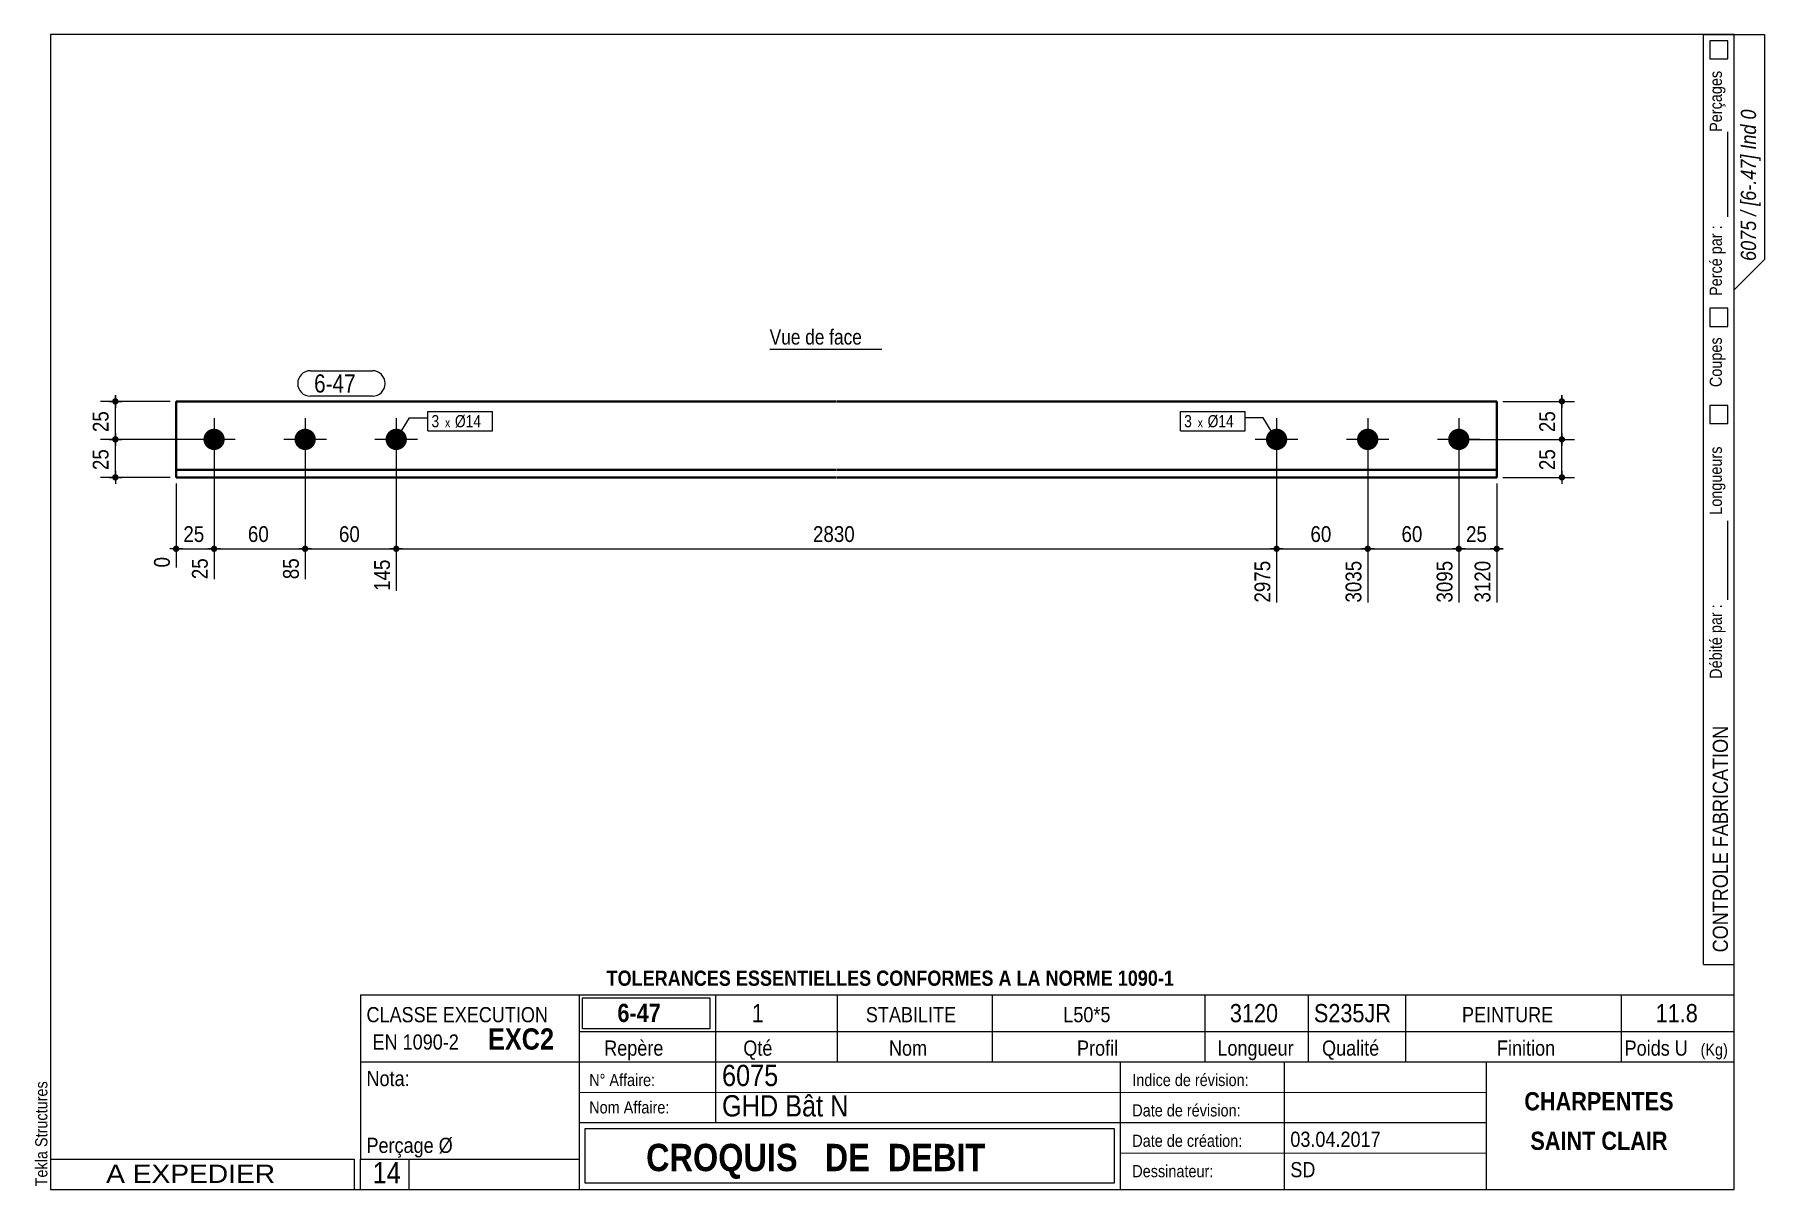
# Model space of a CAD drawing. Header units: millimetres. Extents: x 2 to 287, y 5 to 195.
import ezdxf

# ---------------------------------------------------------------- set-up
doc = ezdxf.new("R2010")
doc.units = ezdxf.units.MM
for name, color, linetype, lineweight in [('Autre type objet', 1, 'Continuous', 0), ('Boulon', 7, 'Continuous', 0), ('Cotation', 7, 'Continuous', 0), ('Désignation boulon', 3, 'Continuous', 0), ('Feuille dessin', 5, 'Continuous', 0), ('Piece', 2, 'Continuous', 0), ('Repère pièce', 3, 'Continuous', 0)]:
    doc.layers.add(name, color=color, linetype=linetype, lineweight=lineweight)
doc.styles.add('ARIAL', font='ARIAL.TTF')
doc.styles.add('ARIAL_BOLD', font='ARIALBD.TTF')
doc.styles.add('ARIAL_ITALIC', font='ARIALI.TTF')
doc.styles.add('ARIAL_NARROW', font='ARIAL.TTF')
doc.styles.add('COMIC_SANS_MS', font='COMIC.TTF')

# ---------------------------------------------------------------- blocks, each defined once
blk = doc.blocks.new('*A1')
at = {"layer": 'Boulon'}
for points in [[(31.97, 130.15), (32.01, 130.15), (32.05, 130.15), (32.1, 130.14), (32.14, 130.14), (32.18, 130.13), (32.22, 130.12), (32.27, 130.12), (32.31, 130.11), (32.35, 130.1), (32.39, 130.09), (32.43, 130.07), (32.47, 130.06), (32.51, 130.05), (32.55, 130.03), (32.59, 130.02), (32.63, 130), (32.67, 129.98), (32.71, 129.96), (32.75, 129.94), (32.79, 129.92), (32.82, 129.9), (32.86, 129.88), (32.9, 129.86), (32.93, 129.83), (32.97, 129.81), (33, 129.78), (33.03, 129.75), (33.07, 129.73), (33.1, 129.7), (33.13, 129.67), (33.16, 129.64), (33.19, 129.61), (33.22, 129.58), (33.25, 129.54), (33.28, 129.51), (33.3, 129.48), (33.33, 129.44), (33.35, 129.41), (33.38, 129.37), (33.4, 129.34), (33.43, 129.3), (33.45, 129.26), (33.47, 129.22), (33.49, 129.19), (33.51, 129.15), (33.52, 129.11), (33.54, 129.07), (33.56, 129.03), (33.57, 128.99), (33.59, 128.95), (33.6, 128.91), (33.61, 128.87), (33.62, 128.83), (33.63, 128.78), (33.64, 128.74), (33.65, 128.7), (33.66, 128.66), (33.66, 128.61), (33.67, 128.57), (33.67, 128.53), (33.67, 128.49), (33.67, 128.44), (33.67, 128.4), (33.67, 128.36), (33.67, 128.31), (33.67, 128.27), (33.67, 128.23), (33.66, 128.19), (33.66, 128.14), (33.65, 128.1), (33.64, 128.06), (33.63, 128.02), (33.62, 127.97), (33.61, 127.93), (33.6, 127.89), (33.59, 127.85), (33.57, 127.81), (33.56, 127.77), (33.54, 127.73), (33.52, 127.69), (33.51, 127.65), (33.49, 127.61), (33.47, 127.58), (33.45, 127.54), (33.43, 127.5), (33.4, 127.46), (33.38, 127.43), (33.35, 127.39), (33.33, 127.36), (33.3, 127.32), (33.28, 127.29), (33.25, 127.26), (33.22, 127.22), (33.19, 127.19), (33.16, 127.16), (33.13, 127.13), (33.1, 127.1), (33.07, 127.07), (33.03, 127.05), (33, 127.02), (32.97, 126.99), (32.93, 126.97), (32.9, 126.94), (32.86, 126.92), (32.82, 126.9), (32.79, 126.88), (32.75, 126.86), (32.71, 126.84), (32.67, 126.82), (32.63, 126.8), (32.59, 126.78), (32.55, 126.77), (32.51, 126.75), (32.47, 126.74), (32.43, 126.73), (32.39, 126.71), (32.35, 126.7), (32.31, 126.69), (32.27, 126.68), (32.22, 126.68), (32.18, 126.67), (32.14, 126.66), (32.1, 126.66), (32.05, 126.65), (32.01, 126.65), (31.97, 126.65), (31.92, 126.65), (31.88, 126.65), (31.84, 126.65), (31.8, 126.65), (31.75, 126.66), (31.71, 126.66), (31.67, 126.67), (31.63, 126.68), (31.58, 126.68), (31.54, 126.69), (31.5, 126.7), (31.46, 126.71), (31.42, 126.73), (31.38, 126.74), (31.33, 126.75), (31.29, 126.77), (31.25, 126.78), (31.22, 126.8), (31.18, 126.82), (31.14, 126.84), (31.1, 126.86), (31.06, 126.88), (31.02, 126.9), (30.99, 126.92), (30.95, 126.94), (30.92, 126.97), (30.88, 126.99), (30.85, 127.02), (30.81, 127.05), (30.78, 127.07), (30.75, 127.1), (30.72, 127.13), (30.69, 127.16), (30.66, 127.19), (30.63, 127.22), (30.6, 127.26), (30.57, 127.29), (30.54, 127.32), (30.52, 127.36), (30.49, 127.39), (30.47, 127.43), (30.45, 127.46), (30.42, 127.5), (30.4, 127.54), (30.38, 127.58), (30.36, 127.61), (30.34, 127.65), (30.32, 127.69), (30.31, 127.73), (30.29, 127.77), (30.28, 127.81), (30.26, 127.85), (30.25, 127.89), (30.24, 127.93), (30.23, 127.97), (30.22, 128.02), (30.21, 128.06), (30.2, 128.1), (30.19, 128.14), (30.19, 128.19), (30.18, 128.23), (30.18, 128.27), (30.18, 128.31), (30.17, 128.36), (30.17, 128.4), (30.17, 128.44), (30.18, 128.49), (30.18, 128.53), (30.18, 128.57), (30.19, 128.61), (30.19, 128.66), (30.2, 128.7), (30.21, 128.74), (30.22, 128.78), (30.23, 128.83), (30.24, 128.87), (30.25, 128.91), (30.26, 128.95), (30.28, 128.99), (30.29, 129.03), (30.31, 129.07), (30.32, 129.11), (30.34, 129.15), (30.36, 129.19), (30.38, 129.22), (30.4, 129.26), (30.42, 129.3), (30.45, 129.34), (30.47, 129.37), (30.49, 129.41), (30.52, 129.44), (30.54, 129.48), (30.57, 129.51), (30.6, 129.54), (30.63, 129.58), (30.66, 129.61), (30.69, 129.64), (30.72, 129.67), (30.75, 129.7), (30.78, 129.73), (30.81, 129.75), (30.85, 129.78), (30.88, 129.81), (30.92, 129.83), (30.95, 129.86), (30.99, 129.88), (31.02, 129.9), (31.06, 129.92), (31.1, 129.94), (31.14, 129.96), (31.18, 129.98), (31.22, 130), (31.25, 130.02), (31.29, 130.03), (31.33, 130.05), (31.38, 130.06), (31.42, 130.07), (31.46, 130.09), (31.5, 130.1), (31.54, 130.11), (31.58, 130.12), (31.63, 130.12), (31.67, 130.13), (31.71, 130.14), (31.75, 130.14), (31.8, 130.15), (31.84, 130.15), (31.88, 130.15), (31.92, 130.15)], [(46.95, 130.15), (47, 130.15), (47.04, 130.15), (47.08, 130.14), (47.12, 130.14), (47.17, 130.13), (47.21, 130.12), (47.25, 130.12), (47.29, 130.11), (47.34, 130.1), (47.38, 130.09), (47.42, 130.07), (47.46, 130.06), (47.5, 130.05), (47.54, 130.03), (47.58, 130.02), (47.62, 130), (47.66, 129.98), (47.7, 129.96), (47.74, 129.94), (47.77, 129.92), (47.81, 129.9), (47.85, 129.88), (47.88, 129.86), (47.92, 129.83), (47.95, 129.81), (47.99, 129.78), (48.02, 129.75), (48.05, 129.73), (48.09, 129.7), (48.12, 129.67), (48.15, 129.64), (48.18, 129.61), (48.21, 129.58), (48.24, 129.54), (48.26, 129.51), (48.29, 129.48), (48.32, 129.44), (48.34, 129.41), (48.37, 129.37), (48.39, 129.34), (48.41, 129.3), (48.43, 129.26), (48.45, 129.22), (48.47, 129.19), (48.49, 129.15), (48.51, 129.11), (48.53, 129.07), (48.54, 129.03), (48.56, 128.99), (48.57, 128.95), (48.58, 128.91), (48.6, 128.87), (48.61, 128.83), (48.62, 128.78), (48.63, 128.74), (48.63, 128.7), (48.64, 128.66), (48.65, 128.61), (48.65, 128.57), (48.66, 128.53), (48.66, 128.49), (48.66, 128.44), (48.66, 128.4), (48.66, 128.36), (48.66, 128.31), (48.66, 128.27), (48.65, 128.23), (48.65, 128.19), (48.64, 128.14), (48.63, 128.1), (48.63, 128.06), (48.62, 128.02), (48.61, 127.97), (48.6, 127.93), (48.58, 127.89), (48.57, 127.85), (48.56, 127.81), (48.54, 127.77), (48.53, 127.73), (48.51, 127.69), (48.49, 127.65), (48.47, 127.61), (48.45, 127.58), (48.43, 127.54), (48.41, 127.5), (48.39, 127.46), (48.37, 127.43), (48.34, 127.39), (48.32, 127.36), (48.29, 127.32), (48.26, 127.29), (48.24, 127.26), (48.21, 127.22), (48.18, 127.19), (48.15, 127.16), (48.12, 127.13), (48.09, 127.1), (48.05, 127.07), (48.02, 127.05), (47.99, 127.02), (47.95, 126.99), (47.92, 126.97), (47.88, 126.94), (47.85, 126.92), (47.81, 126.9), (47.77, 126.88), (47.74, 126.86), (47.7, 126.84), (47.66, 126.82), (47.62, 126.8), (47.58, 126.78), (47.54, 126.77), (47.5, 126.75), (47.46, 126.74), (47.42, 126.73), (47.38, 126.71), (47.34, 126.7), (47.29, 126.69), (47.25, 126.68), (47.21, 126.68), (47.17, 126.67), (47.12, 126.66), (47.08, 126.66), (47.04, 126.65), (47, 126.65), (46.95, 126.65), (46.91, 126.65), (46.87, 126.65), (46.82, 126.65), (46.78, 126.65), (46.74, 126.66), (46.7, 126.66), (46.65, 126.67), (46.61, 126.68), (46.57, 126.68), (46.53, 126.69), (46.49, 126.7), (46.44, 126.71), (46.4, 126.73), (46.36, 126.74), (46.32, 126.75), (46.28, 126.77), (46.24, 126.78), (46.2, 126.8), (46.16, 126.82), (46.12, 126.84), (46.09, 126.86), (46.05, 126.88), (46.01, 126.9), (45.97, 126.92), (45.94, 126.94), (45.9, 126.97), (45.87, 126.99), (45.83, 127.02), (45.8, 127.05), (45.77, 127.07), (45.74, 127.1), (45.7, 127.13), (45.67, 127.16), (45.64, 127.19), (45.61, 127.22), (45.59, 127.26), (45.56, 127.29), (45.53, 127.32), (45.5, 127.36), (45.48, 127.39), (45.46, 127.43), (45.43, 127.46), (45.41, 127.5), (45.39, 127.54), (45.37, 127.58), (45.35, 127.61), (45.33, 127.65), (45.31, 127.69), (45.29, 127.73), (45.28, 127.77), (45.26, 127.81), (45.25, 127.85), (45.24, 127.89), (45.22, 127.93), (45.21, 127.97), (45.2, 128.02), (45.19, 128.06), (45.19, 128.1), (45.18, 128.14), (45.17, 128.19), (45.17, 128.23), (45.17, 128.27), (45.16, 128.31), (45.16, 128.36), (45.16, 128.4), (45.16, 128.44), (45.16, 128.49), (45.17, 128.53), (45.17, 128.57), (45.17, 128.61), (45.18, 128.66), (45.19, 128.7), (45.19, 128.74), (45.2, 128.78), (45.21, 128.83), (45.22, 128.87), (45.24, 128.91), (45.25, 128.95), (45.26, 128.99), (45.28, 129.03), (45.29, 129.07), (45.31, 129.11), (45.33, 129.15), (45.35, 129.19), (45.37, 129.22), (45.39, 129.26), (45.41, 129.3), (45.43, 129.34), (45.46, 129.37), (45.48, 129.41), (45.5, 129.44), (45.53, 129.48), (45.56, 129.51), (45.59, 129.54), (45.61, 129.58), (45.64, 129.61), (45.67, 129.64), (45.7, 129.67), (45.74, 129.7), (45.77, 129.73), (45.8, 129.75), (45.83, 129.78), (45.87, 129.81), (45.9, 129.83), (45.94, 129.86), (45.97, 129.88), (46.01, 129.9), (46.05, 129.92), (46.09, 129.94), (46.12, 129.96), (46.16, 129.98), (46.2, 130), (46.24, 130.02), (46.28, 130.03), (46.32, 130.05), (46.36, 130.06), (46.4, 130.07), (46.44, 130.09), (46.49, 130.1), (46.53, 130.11), (46.57, 130.12), (46.61, 130.12), (46.65, 130.13), (46.7, 130.14), (46.74, 130.14), (46.78, 130.15), (46.82, 130.15), (46.87, 130.15), (46.91, 130.15)], [(61.94, 130.15), (61.98, 130.15), (62.03, 130.15), (62.07, 130.14), (62.11, 130.14), (62.15, 130.13), (62.2, 130.12), (62.24, 130.12), (62.28, 130.11), (62.32, 130.1), (62.36, 130.09), (62.4, 130.07), (62.45, 130.06), (62.49, 130.05), (62.53, 130.03), (62.57, 130.02), (62.61, 130), (62.64, 129.98), (62.68, 129.96), (62.72, 129.94), (62.76, 129.92), (62.8, 129.9), (62.83, 129.88), (62.87, 129.86), (62.9, 129.83), (62.94, 129.81), (62.97, 129.78), (63.01, 129.75), (63.04, 129.73), (63.07, 129.7), (63.1, 129.67), (63.13, 129.64), (63.16, 129.61), (63.19, 129.58), (63.22, 129.54), (63.25, 129.51), (63.28, 129.48), (63.3, 129.44), (63.33, 129.41), (63.35, 129.37), (63.37, 129.34), (63.4, 129.3), (63.42, 129.26), (63.44, 129.22), (63.46, 129.19), (63.48, 129.15), (63.5, 129.11), (63.51, 129.07), (63.53, 129.03), (63.54, 128.99), (63.56, 128.95), (63.57, 128.91), (63.58, 128.87), (63.59, 128.83), (63.6, 128.78), (63.61, 128.74), (63.62, 128.7), (63.63, 128.66), (63.63, 128.61), (63.64, 128.57), (63.64, 128.53), (63.64, 128.49), (63.65, 128.44), (63.65, 128.4), (63.65, 128.36), (63.64, 128.31), (63.64, 128.27), (63.64, 128.23), (63.63, 128.19), (63.63, 128.14), (63.62, 128.1), (63.61, 128.06), (63.6, 128.02), (63.59, 127.97), (63.58, 127.93), (63.57, 127.89), (63.56, 127.85), (63.54, 127.81), (63.53, 127.77), (63.51, 127.73), (63.5, 127.69), (63.48, 127.65), (63.46, 127.61), (63.44, 127.58), (63.42, 127.54), (63.4, 127.5), (63.37, 127.46), (63.35, 127.43), (63.33, 127.39), (63.3, 127.36), (63.28, 127.32), (63.25, 127.29), (63.22, 127.26), (63.19, 127.22), (63.16, 127.19), (63.13, 127.16), (63.1, 127.13), (63.07, 127.1), (63.04, 127.07), (63.01, 127.05), (62.97, 127.02), (62.94, 126.99), (62.9, 126.97), (62.87, 126.94), (62.83, 126.92), (62.8, 126.9), (62.76, 126.88), (62.72, 126.86), (62.68, 126.84), (62.64, 126.82), (62.61, 126.8), (62.57, 126.78), (62.53, 126.77), (62.49, 126.75), (62.45, 126.74), (62.4, 126.73), (62.36, 126.71), (62.32, 126.7), (62.28, 126.69), (62.24, 126.68), (62.2, 126.68), (62.15, 126.67), (62.11, 126.66), (62.07, 126.66), (62.03, 126.65), (61.98, 126.65), (61.94, 126.65), (61.9, 126.65), (61.85, 126.65), (61.81, 126.65), (61.77, 126.65), (61.72, 126.66), (61.68, 126.66), (61.64, 126.67), (61.6, 126.68), (61.55, 126.68), (61.51, 126.69), (61.47, 126.7), (61.43, 126.71), (61.39, 126.73), (61.35, 126.74), (61.31, 126.75), (61.27, 126.77), (61.23, 126.78), (61.19, 126.8), (61.15, 126.82), (61.11, 126.84), (61.07, 126.86), (61.03, 126.88), (61, 126.9), (60.96, 126.92), (60.92, 126.94), (60.89, 126.97), (60.85, 126.99), (60.82, 127.02), (60.79, 127.05), (60.75, 127.07), (60.72, 127.1), (60.69, 127.13), (60.66, 127.16), (60.63, 127.19), (60.6, 127.22), (60.57, 127.26), (60.54, 127.29), (60.52, 127.32), (60.49, 127.36), (60.47, 127.39), (60.44, 127.43), (60.42, 127.46), (60.4, 127.5), (60.37, 127.54), (60.35, 127.58), (60.33, 127.61), (60.31, 127.65), (60.3, 127.69), (60.28, 127.73), (60.26, 127.77), (60.25, 127.81), (60.23, 127.85), (60.22, 127.89), (60.21, 127.93), (60.2, 127.97), (60.19, 128.02), (60.18, 128.06), (60.17, 128.1), (60.17, 128.14), (60.16, 128.19), (60.15, 128.23), (60.15, 128.27), (60.15, 128.31), (60.15, 128.36), (60.15, 128.4), (60.15, 128.44), (60.15, 128.49), (60.15, 128.53), (60.15, 128.57), (60.16, 128.61), (60.17, 128.66), (60.17, 128.7), (60.18, 128.74), (60.19, 128.78), (60.2, 128.83), (60.21, 128.87), (60.22, 128.91), (60.23, 128.95), (60.25, 128.99), (60.26, 129.03), (60.28, 129.07), (60.3, 129.11), (60.31, 129.15), (60.33, 129.19), (60.35, 129.22), (60.37, 129.26), (60.4, 129.3), (60.42, 129.34), (60.44, 129.37), (60.47, 129.41), (60.49, 129.44), (60.52, 129.48), (60.54, 129.51), (60.57, 129.54), (60.6, 129.58), (60.63, 129.61), (60.66, 129.64), (60.69, 129.67), (60.72, 129.7), (60.75, 129.73), (60.79, 129.75), (60.82, 129.78), (60.85, 129.81), (60.89, 129.83), (60.92, 129.86), (60.96, 129.88), (61, 129.9), (61.03, 129.92), (61.07, 129.94), (61.11, 129.96), (61.15, 129.98), (61.19, 130), (61.23, 130.02), (61.27, 130.03), (61.31, 130.05), (61.35, 130.06), (61.39, 130.07), (61.43, 130.09), (61.47, 130.1), (61.51, 130.11), (61.55, 130.12), (61.6, 130.12), (61.64, 130.13), (61.68, 130.14), (61.72, 130.14), (61.77, 130.15), (61.81, 130.15), (61.85, 130.15), (61.9, 130.15)]]:
    blk.add_hatch(color=256, dxfattribs=at).paths.add_polyline_path(points, flags=17)
at = {"layer": 'Boulon', "linetype": 'Continuous', "lineweight": 0}
for p, q in [((31.92, 131.9), (31.92, 124.9)), ((46.91, 131.9), (46.91, 124.9)), ((61.9, 131.9), (61.9, 124.9)), ((35.42, 128.4), (28.42, 128.4)), ((50.41, 128.4), (43.41, 128.4)), ((65.4, 128.4), (58.4, 128.4))]:
    blk.add_line(p, q, dxfattribs=at)
blk = doc.blocks.new('*A2')
at = {"layer": 'Boulon'}
for points in [[(206.78, 130.15), (206.83, 130.15), (206.87, 130.15), (206.91, 130.14), (206.96, 130.14), (207, 130.13), (207.04, 130.12), (207.08, 130.12), (207.13, 130.11), (207.17, 130.1), (207.21, 130.09), (207.25, 130.07), (207.29, 130.06), (207.33, 130.05), (207.37, 130.03), (207.41, 130.02), (207.45, 130), (207.49, 129.98), (207.53, 129.96), (207.57, 129.94), (207.6, 129.92), (207.64, 129.9), (207.68, 129.88), (207.71, 129.86), (207.75, 129.83), (207.78, 129.81), (207.82, 129.78), (207.85, 129.75), (207.88, 129.73), (207.92, 129.7), (207.95, 129.67), (207.98, 129.64), (208.01, 129.61), (208.04, 129.58), (208.07, 129.54), (208.09, 129.51), (208.12, 129.48), (208.15, 129.44), (208.17, 129.41), (208.2, 129.37), (208.22, 129.34), (208.24, 129.3), (208.26, 129.26), (208.29, 129.22), (208.31, 129.19), (208.32, 129.15), (208.34, 129.11), (208.36, 129.07), (208.37, 129.03), (208.39, 128.99), (208.4, 128.95), (208.42, 128.91), (208.43, 128.87), (208.44, 128.83), (208.45, 128.78), (208.46, 128.74), (208.47, 128.7), (208.47, 128.66), (208.48, 128.61), (208.48, 128.57), (208.49, 128.53), (208.49, 128.49), (208.49, 128.44), (208.49, 128.4), (208.49, 128.36), (208.49, 128.31), (208.49, 128.27), (208.48, 128.23), (208.48, 128.19), (208.47, 128.14), (208.47, 128.1), (208.46, 128.06), (208.45, 128.02), (208.44, 127.97), (208.43, 127.93), (208.42, 127.89), (208.4, 127.85), (208.39, 127.81), (208.37, 127.77), (208.36, 127.73), (208.34, 127.69), (208.32, 127.65), (208.31, 127.61), (208.29, 127.58), (208.26, 127.54), (208.24, 127.5), (208.22, 127.46), (208.2, 127.43), (208.17, 127.39), (208.15, 127.36), (208.12, 127.32), (208.09, 127.29), (208.07, 127.26), (208.04, 127.22), (208.01, 127.19), (207.98, 127.16), (207.95, 127.13), (207.92, 127.1), (207.88, 127.07), (207.85, 127.05), (207.82, 127.02), (207.78, 126.99), (207.75, 126.97), (207.71, 126.94), (207.68, 126.92), (207.64, 126.9), (207.6, 126.88), (207.57, 126.86), (207.53, 126.84), (207.49, 126.82), (207.45, 126.8), (207.41, 126.78), (207.37, 126.77), (207.33, 126.75), (207.29, 126.74), (207.25, 126.73), (207.21, 126.71), (207.17, 126.7), (207.13, 126.69), (207.08, 126.68), (207.04, 126.68), (207, 126.67), (206.96, 126.66), (206.91, 126.66), (206.87, 126.65), (206.83, 126.65), (206.78, 126.65), (206.74, 126.65), (206.7, 126.65), (206.66, 126.65), (206.61, 126.65), (206.57, 126.66), (206.53, 126.66), (206.49, 126.67), (206.44, 126.68), (206.4, 126.68), (206.36, 126.69), (206.32, 126.7), (206.28, 126.71), (206.23, 126.73), (206.19, 126.74), (206.15, 126.75), (206.11, 126.77), (206.07, 126.78), (206.03, 126.8), (205.99, 126.82), (205.96, 126.84), (205.92, 126.86), (205.88, 126.88), (205.84, 126.9), (205.81, 126.92), (205.77, 126.94), (205.73, 126.97), (205.7, 126.99), (205.67, 127.02), (205.63, 127.05), (205.6, 127.07), (205.57, 127.1), (205.54, 127.13), (205.5, 127.16), (205.47, 127.19), (205.45, 127.22), (205.42, 127.26), (205.39, 127.29), (205.36, 127.32), (205.34, 127.36), (205.31, 127.39), (205.29, 127.43), (205.26, 127.46), (205.24, 127.5), (205.22, 127.54), (205.2, 127.58), (205.18, 127.61), (205.16, 127.65), (205.14, 127.69), (205.13, 127.73), (205.11, 127.77), (205.09, 127.81), (205.08, 127.85), (205.07, 127.89), (205.06, 127.93), (205.04, 127.97), (205.03, 128.02), (205.03, 128.06), (205.02, 128.1), (205.01, 128.14), (205.01, 128.19), (205, 128.23), (205, 128.27), (204.99, 128.31), (204.99, 128.36), (204.99, 128.4), (204.99, 128.44), (204.99, 128.49), (205, 128.53), (205, 128.57), (205.01, 128.61), (205.01, 128.66), (205.02, 128.7), (205.03, 128.74), (205.03, 128.78), (205.04, 128.83), (205.06, 128.87), (205.07, 128.91), (205.08, 128.95), (205.09, 128.99), (205.11, 129.03), (205.13, 129.07), (205.14, 129.11), (205.16, 129.15), (205.18, 129.19), (205.2, 129.22), (205.22, 129.26), (205.24, 129.3), (205.26, 129.34), (205.29, 129.37), (205.31, 129.41), (205.34, 129.44), (205.36, 129.48), (205.39, 129.51), (205.42, 129.54), (205.45, 129.58), (205.47, 129.61), (205.5, 129.64), (205.54, 129.67), (205.57, 129.7), (205.6, 129.73), (205.63, 129.75), (205.67, 129.78), (205.7, 129.81), (205.73, 129.83), (205.77, 129.86), (205.81, 129.88), (205.84, 129.9), (205.88, 129.92), (205.92, 129.94), (205.96, 129.96), (205.99, 129.98), (206.03, 130), (206.07, 130.02), (206.11, 130.03), (206.15, 130.05), (206.19, 130.06), (206.23, 130.07), (206.28, 130.09), (206.32, 130.1), (206.36, 130.11), (206.4, 130.12), (206.44, 130.12), (206.49, 130.13), (206.53, 130.14), (206.57, 130.14), (206.61, 130.15), (206.66, 130.15), (206.7, 130.15), (206.74, 130.15)], [(221.77, 130.15), (221.81, 130.15), (221.86, 130.15), (221.9, 130.14), (221.94, 130.14), (221.98, 130.13), (222.03, 130.12), (222.07, 130.12), (222.11, 130.11), (222.15, 130.1), (222.19, 130.09), (222.24, 130.07), (222.28, 130.06), (222.32, 130.05), (222.36, 130.03), (222.4, 130.02), (222.44, 130), (222.48, 129.98), (222.51, 129.96), (222.55, 129.94), (222.59, 129.92), (222.63, 129.9), (222.66, 129.88), (222.7, 129.86), (222.74, 129.83), (222.77, 129.81), (222.8, 129.78), (222.84, 129.75), (222.87, 129.73), (222.9, 129.7), (222.93, 129.67), (222.97, 129.64), (223, 129.61), (223.02, 129.58), (223.05, 129.54), (223.08, 129.51), (223.11, 129.48), (223.13, 129.44), (223.16, 129.41), (223.18, 129.37), (223.21, 129.34), (223.23, 129.3), (223.25, 129.26), (223.27, 129.22), (223.29, 129.19), (223.31, 129.15), (223.33, 129.11), (223.34, 129.07), (223.36, 129.03), (223.38, 128.99), (223.39, 128.95), (223.4, 128.91), (223.41, 128.87), (223.43, 128.83), (223.44, 128.78), (223.44, 128.74), (223.45, 128.7), (223.46, 128.66), (223.46, 128.61), (223.47, 128.57), (223.47, 128.53), (223.48, 128.49), (223.48, 128.44), (223.48, 128.4), (223.48, 128.36), (223.48, 128.31), (223.47, 128.27), (223.47, 128.23), (223.46, 128.19), (223.46, 128.14), (223.45, 128.1), (223.44, 128.06), (223.44, 128.02), (223.43, 127.97), (223.41, 127.93), (223.4, 127.89), (223.39, 127.85), (223.38, 127.81), (223.36, 127.77), (223.34, 127.73), (223.33, 127.69), (223.31, 127.65), (223.29, 127.61), (223.27, 127.58), (223.25, 127.54), (223.23, 127.5), (223.21, 127.46), (223.18, 127.43), (223.16, 127.39), (223.13, 127.36), (223.11, 127.32), (223.08, 127.29), (223.05, 127.26), (223.02, 127.22), (223, 127.19), (222.97, 127.16), (222.93, 127.13), (222.9, 127.1), (222.87, 127.07), (222.84, 127.05), (222.8, 127.02), (222.77, 126.99), (222.74, 126.97), (222.7, 126.94), (222.66, 126.92), (222.63, 126.9), (222.59, 126.88), (222.55, 126.86), (222.51, 126.84), (222.48, 126.82), (222.44, 126.8), (222.4, 126.78), (222.36, 126.77), (222.32, 126.75), (222.28, 126.74), (222.24, 126.73), (222.19, 126.71), (222.15, 126.7), (222.11, 126.69), (222.07, 126.68), (222.03, 126.68), (221.98, 126.67), (221.94, 126.66), (221.9, 126.66), (221.86, 126.65), (221.81, 126.65), (221.77, 126.65), (221.73, 126.65), (221.69, 126.65), (221.64, 126.65), (221.6, 126.65), (221.56, 126.66), (221.51, 126.66), (221.47, 126.67), (221.43, 126.68), (221.39, 126.68), (221.34, 126.69), (221.3, 126.7), (221.26, 126.71), (221.22, 126.73), (221.18, 126.74), (221.14, 126.75), (221.1, 126.77), (221.06, 126.78), (221.02, 126.8), (220.98, 126.82), (220.94, 126.84), (220.9, 126.86), (220.87, 126.88), (220.83, 126.9), (220.79, 126.92), (220.76, 126.94), (220.72, 126.97), (220.69, 126.99), (220.65, 127.02), (220.62, 127.05), (220.58, 127.07), (220.55, 127.1), (220.52, 127.13), (220.49, 127.16), (220.46, 127.19), (220.43, 127.22), (220.4, 127.26), (220.38, 127.29), (220.35, 127.32), (220.32, 127.36), (220.3, 127.39), (220.27, 127.43), (220.25, 127.46), (220.23, 127.5), (220.21, 127.54), (220.18, 127.58), (220.16, 127.61), (220.15, 127.65), (220.13, 127.69), (220.11, 127.73), (220.1, 127.77), (220.08, 127.81), (220.07, 127.85), (220.05, 127.89), (220.04, 127.93), (220.03, 127.97), (220.02, 128.02), (220.01, 128.06), (220, 128.1), (220, 128.14), (219.99, 128.19), (219.99, 128.23), (219.98, 128.27), (219.98, 128.31), (219.98, 128.36), (219.98, 128.4), (219.98, 128.44), (219.98, 128.49), (219.98, 128.53), (219.99, 128.57), (219.99, 128.61), (220, 128.66), (220, 128.7), (220.01, 128.74), (220.02, 128.78), (220.03, 128.83), (220.04, 128.87), (220.05, 128.91), (220.07, 128.95), (220.08, 128.99), (220.1, 129.03), (220.11, 129.07), (220.13, 129.11), (220.15, 129.15), (220.16, 129.19), (220.18, 129.22), (220.21, 129.26), (220.23, 129.3), (220.25, 129.34), (220.27, 129.37), (220.3, 129.41), (220.32, 129.44), (220.35, 129.48), (220.38, 129.51), (220.4, 129.54), (220.43, 129.58), (220.46, 129.61), (220.49, 129.64), (220.52, 129.67), (220.55, 129.7), (220.58, 129.73), (220.62, 129.75), (220.65, 129.78), (220.69, 129.81), (220.72, 129.83), (220.76, 129.86), (220.79, 129.88), (220.83, 129.9), (220.87, 129.92), (220.9, 129.94), (220.94, 129.96), (220.98, 129.98), (221.02, 130), (221.06, 130.02), (221.1, 130.03), (221.14, 130.05), (221.18, 130.06), (221.22, 130.07), (221.26, 130.09), (221.3, 130.1), (221.34, 130.11), (221.39, 130.12), (221.43, 130.12), (221.47, 130.13), (221.51, 130.14), (221.56, 130.14), (221.6, 130.15), (221.64, 130.15), (221.69, 130.15), (221.73, 130.15)], [(236.76, 130.15), (236.8, 130.15), (236.84, 130.15), (236.89, 130.14), (236.93, 130.14), (236.97, 130.13), (237.01, 130.12), (237.06, 130.12), (237.1, 130.11), (237.14, 130.1), (237.18, 130.09), (237.22, 130.07), (237.26, 130.06), (237.3, 130.05), (237.34, 130.03), (237.38, 130.02), (237.42, 130), (237.46, 129.98), (237.5, 129.96), (237.54, 129.94), (237.58, 129.92), (237.61, 129.9), (237.65, 129.88), (237.69, 129.86), (237.72, 129.83), (237.76, 129.81), (237.79, 129.78), (237.82, 129.75), (237.86, 129.73), (237.89, 129.7), (237.92, 129.67), (237.95, 129.64), (237.98, 129.61), (238.01, 129.58), (238.04, 129.54), (238.07, 129.51), (238.09, 129.48), (238.12, 129.44), (238.14, 129.41), (238.17, 129.37), (238.19, 129.34), (238.22, 129.3), (238.24, 129.26), (238.26, 129.22), (238.28, 129.19), (238.3, 129.15), (238.31, 129.11), (238.33, 129.07), (238.35, 129.03), (238.36, 128.99), (238.38, 128.95), (238.39, 128.91), (238.4, 128.87), (238.41, 128.83), (238.42, 128.78), (238.43, 128.74), (238.44, 128.7), (238.45, 128.66), (238.45, 128.61), (238.46, 128.57), (238.46, 128.53), (238.46, 128.49), (238.46, 128.44), (238.46, 128.4), (238.46, 128.36), (238.46, 128.31), (238.46, 128.27), (238.46, 128.23), (238.45, 128.19), (238.45, 128.14), (238.44, 128.1), (238.43, 128.06), (238.42, 128.02), (238.41, 127.97), (238.4, 127.93), (238.39, 127.89), (238.38, 127.85), (238.36, 127.81), (238.35, 127.77), (238.33, 127.73), (238.31, 127.69), (238.3, 127.65), (238.28, 127.61), (238.26, 127.58), (238.24, 127.54), (238.22, 127.5), (238.19, 127.46), (238.17, 127.43), (238.14, 127.39), (238.12, 127.36), (238.09, 127.32), (238.07, 127.29), (238.04, 127.26), (238.01, 127.22), (237.98, 127.19), (237.95, 127.16), (237.92, 127.13), (237.89, 127.1), (237.86, 127.07), (237.82, 127.05), (237.79, 127.02), (237.76, 126.99), (237.72, 126.97), (237.69, 126.94), (237.65, 126.92), (237.61, 126.9), (237.58, 126.88), (237.54, 126.86), (237.5, 126.84), (237.46, 126.82), (237.42, 126.8), (237.38, 126.78), (237.34, 126.77), (237.3, 126.75), (237.26, 126.74), (237.22, 126.73), (237.18, 126.71), (237.14, 126.7), (237.1, 126.69), (237.06, 126.68), (237.01, 126.68), (236.97, 126.67), (236.93, 126.66), (236.89, 126.66), (236.84, 126.65), (236.8, 126.65), (236.76, 126.65), (236.71, 126.65), (236.67, 126.65), (236.63, 126.65), (236.59, 126.65), (236.54, 126.66), (236.5, 126.66), (236.46, 126.67), (236.41, 126.68), (236.37, 126.68), (236.33, 126.69), (236.29, 126.7), (236.25, 126.71), (236.21, 126.73), (236.17, 126.74), (236.12, 126.75), (236.08, 126.77), (236.04, 126.78), (236, 126.8), (235.97, 126.82), (235.93, 126.84), (235.89, 126.86), (235.85, 126.88), (235.81, 126.9), (235.78, 126.92), (235.74, 126.94), (235.71, 126.97), (235.67, 126.99), (235.64, 127.02), (235.6, 127.05), (235.57, 127.07), (235.54, 127.1), (235.51, 127.13), (235.48, 127.16), (235.45, 127.19), (235.42, 127.22), (235.39, 127.26), (235.36, 127.29), (235.33, 127.32), (235.31, 127.36), (235.28, 127.39), (235.26, 127.43), (235.24, 127.46), (235.21, 127.5), (235.19, 127.54), (235.17, 127.58), (235.15, 127.61), (235.13, 127.65), (235.11, 127.69), (235.1, 127.73), (235.08, 127.77), (235.07, 127.81), (235.05, 127.85), (235.04, 127.89), (235.03, 127.93), (235.02, 127.97), (235.01, 128.02), (235, 128.06), (234.99, 128.1), (234.98, 128.14), (234.98, 128.19), (234.97, 128.23), (234.97, 128.27), (234.97, 128.31), (234.96, 128.36), (234.96, 128.4), (234.96, 128.44), (234.97, 128.49), (234.97, 128.53), (234.97, 128.57), (234.98, 128.61), (234.98, 128.66), (234.99, 128.7), (235, 128.74), (235.01, 128.78), (235.02, 128.83), (235.03, 128.87), (235.04, 128.91), (235.05, 128.95), (235.07, 128.99), (235.08, 129.03), (235.1, 129.07), (235.11, 129.11), (235.13, 129.15), (235.15, 129.19), (235.17, 129.22), (235.19, 129.26), (235.21, 129.3), (235.24, 129.34), (235.26, 129.37), (235.28, 129.41), (235.31, 129.44), (235.33, 129.48), (235.36, 129.51), (235.39, 129.54), (235.42, 129.58), (235.45, 129.61), (235.48, 129.64), (235.51, 129.67), (235.54, 129.7), (235.57, 129.73), (235.6, 129.75), (235.64, 129.78), (235.67, 129.81), (235.71, 129.83), (235.74, 129.86), (235.78, 129.88), (235.81, 129.9), (235.85, 129.92), (235.89, 129.94), (235.93, 129.96), (235.97, 129.98), (236, 130), (236.04, 130.02), (236.08, 130.03), (236.12, 130.05), (236.17, 130.06), (236.21, 130.07), (236.25, 130.09), (236.29, 130.1), (236.33, 130.11), (236.37, 130.12), (236.41, 130.12), (236.46, 130.13), (236.5, 130.14), (236.54, 130.14), (236.59, 130.15), (236.63, 130.15), (236.67, 130.15), (236.71, 130.15)]]:
    blk.add_hatch(color=256, dxfattribs=at).paths.add_polyline_path(points, flags=17)
at = {"layer": 'Boulon', "linetype": 'Continuous', "lineweight": 0}
for p, q in [((206.74, 131.9), (206.74, 124.9)), ((221.73, 131.9), (221.73, 124.9)), ((236.71, 131.9), (236.71, 124.9)), ((210.24, 128.4), (203.24, 128.4)), ((225.23, 128.4), (218.23, 128.4)), ((240.21, 128.4), (233.21, 128.4))]:
    blk.add_line(p, q, dxfattribs=at)
blk = doc.blocks.new('*A3')
at = {"layer": 'Piece', "color": 2, "linetype": 'Continuous', "lineweight": 40}
for p, q in [((25.68, 134.65), (25.68, 122.15)), ((25.68, 134.65), (134.269132, 134.65)), ((134.369132, 134.65), (242.958265, 134.65)), ((242.958265, 134.65), (242.958265, 122.15)), ((134.269132, 123.4), (25.68, 123.4)), ((242.958265, 123.4), (134.369132, 123.4)), ((134.269132, 122.15), (25.68, 122.15)), ((242.958265, 122.15), (134.369132, 122.15))]:
    blk.add_line(p, q, dxfattribs=at)
blk = doc.blocks.new('*A4')
at = {"layer": 'Feuille dessin', "linetype": 'Continuous', "lineweight": 0}
for p, q in [((282, 195), (5, 195)), ((5, 195), (5, 5)), ((282, 5), (282, 195)), ((5, 5), (282, 5))]:
    blk.add_line(p, q, dxfattribs=at)
at = {"layer": 'Feuille dessin', "style": 'ARIAL', "width": 0.85}
blk.add_text('Tekla Structures', height=2, rotation=90, dxfattribs=at).set_placement((4.5, 5.5))
blk = doc.blocks.new('*A5')
at = {"layer": 'Autre type objet', "linetype": 'Continuous', "lineweight": 0}
for p, q in [((277, 42), (277, 195)), ((277, 195), (287, 195)), ((278, 194), (278, 191)), ((281, 194), (278, 194)), ((281, 191), (281, 194)), ((282, 42), (282, 195)), ((287, 195), (287, 158)), ((278, 191), (281, 191)), ((281, 165), (281, 179)), ((287, 158), (282, 153)), ((278, 150), (278, 147)), ((281, 150), (278, 150)), ((281, 147), (281, 150)), ((278, 147), (281, 147)), ((278, 134), (278, 131)), ((281, 134), (278, 134)), ((281, 131), (281, 134)), ((278, 131), (281, 131)), ((281, 102), (281, 115)), ((277, 42), (282, 42))]:
    blk.add_line(p, q, dxfattribs=at)
at = {"layer": 'Autre type objet', "width": 0.85}
for s, height, style, p in [('Perçages', 2, 'ARIAL', (280, 179)), ('6075 / [6-.47] Ind 0', 2.5, 'ARIAL_ITALIC', (285.619109, 157.760245)), ('Percé par :', 2, 'ARIAL', (280, 152)), ('Coupes', 2, 'ARIAL', (280, 137)), ('Longueurs', 2, 'ARIAL', (280, 116)), ('Débité par :', 2, 'ARIAL', (280, 89)), ('CONTROLE FABRICATION', 2.5, 'ARIAL', (281, 44))]:
    blk.add_text(s, height=height, rotation=90, dxfattribs=dict(at, style=style)).set_placement(p)
blk = doc.blocks.new('*A6')
at = {"layer": 'Autre type objet', "linetype": 'Continuous', "lineweight": 0}
for p, q in [((56, 37), (92, 37)), ((56, 37), (56, 10)), ((92, 37), (92, 10)), ((56, 26), (92, 26)), ((56, 10), (92, 10)), ((56, 5), (56, 10)), ((64, 5), (64, 10)), ((56, 5), (64, 5))]:
    blk.add_line(p, q, dxfattribs=at)
at = {"layer": 'Autre type objet', "width": 0.85}
for s, height, style, p in [('CLASSE EXECUTION', 2.5, 'ARIAL', (57, 32.5)), ('EXC2', 3.5, 'ARIAL_BOLD', (77, 28)), ('EN 1090-2', 2.5, 'ARIAL', (58, 28)), ('Nota:', 2.5, 'ARIAL', (57, 22)), ('Perçage Ø', 2.5, 'ARIAL', (57, 11)), ('14', 3.5, 'ARIAL_NARROW', (58.014234, 6))]:
    blk.add_text(s, height=height, dxfattribs=dict(at, style=style)).set_placement(p)
blk = doc.blocks.new('*A7')
at = {"layer": 'Autre type objet', "linetype": 'Continuous', "lineweight": 0}
for p, q in [((92, 37), (282, 37)), ((92, 37), (92, 31)), ((114.5, 31), (114.5, 37)), ((134.5, 31), (134.5, 37)), ((160, 31), (160, 37)), ((195, 31), (195, 37)), ((212, 31), (212, 37)), ((228, 31), (228, 37)), ((263.5, 31), (263.5, 37)), ((282, 31), (282, 37)), ((92.51953, 36.5), (113.5, 36.5)), ((92.51953, 31.394341), (92.51953, 36.5)), ((113.5, 36.5), (113.5, 31.394341)), ((113.5, 31.394341), (92.51953, 31.394341)), ((92, 31), (282, 31)), ((92, 31), (92, 5)), ((114.5, 16), (114.5, 31)), ((134.5, 26), (134.5, 31)), ((160, 26), (160, 31)), ((195, 26), (195, 31)), ((212, 26), (212, 31)), ((228, 26), (228, 31)), ((263.5, 26), (263.5, 31)), ((282, 5), (282, 31)), ((92, 26), (282, 26)), ((181, 26), (181, 5)), ((208, 26), (208, 5)), ((241.262466, 5), (241.262466, 26)), ((92, 21), (241.327069, 20.935451)), ((92, 16), (181, 16)), ((93, 15), (180, 15)), ((93, 6), (93, 15)), ((180, 15), (180, 6)), ((181, 16), (241.297815, 16.021151)), ((181, 11), (241.217807, 10.969512)), ((180, 6), (93, 6)), ((92, 5), (282, 5))]:
    blk.add_line(p, q, dxfattribs=at)
at = {"layer": 'Autre type objet', "width": 0.85}
for s, height, style, p in [('TOLERANCES ESSENTIELLES CONFORMES A LA NORME 1090-1', 2.5, 'ARIAL_BOLD', (96.5, 38.5)), ('6-47', 3, 'ARIAL_BOLD', (98.285724, 32.540141)), ('1', 3, 'ARIAL', (120.389893, 32.5)), ('STABILITE', 2.5, 'ARIAL', (139.159546, 32.5)), ('L50*5', 2.5, 'ARIAL', (171.650024, 32.5)), ('3120', 3, 'ARIAL', (199.053223, 32.5)), ('S235JR', 3, 'ARIAL', (212.880127, 32.5)), ('PEINTURE', 2.5, 'ARIAL', (237.24646, 32.5)), ('11.8', 3, 'ARIAL', (269.109863, 32.5)), ('Repère', 2.5, 'ARIAL', (96.112978, 27)), ('Qté', 2.5, 'ARIAL', (119, 27)), ('Nom', 2.5, 'ARIAL', (142.961426, 27)), ('Profil', 2.5, 'ARIAL', (173.903564, 27)), ('Longueur', 2.5, 'ARIAL', (197, 27)), ('Qualité', 2.5, 'ARIAL', (214.218018, 27)), ('Finition', 2.5, 'ARIAL', (243, 27)), ('Poids U', 2.5, 'ARIAL', (264, 27)), ('(Kg)', 2, 'ARIAL', (276.5, 27)), ('N° Affaire:', 2, 'ARIAL', (93.640566, 22)), ('6075', 3.5, 'ARIAL', (115.5, 22)), ('Indice de révision:', 2, 'ARIAL', (183, 22)), ('GHD Bât N', 3.5, 'ARIAL', (115.5, 17)), ('CHARPENTES', 3, 'ARIAL_BOLD', (247.5, 18)), ('Nom Affaire:', 2, 'ARIAL', (93.640566, 17.5)), ('Date de révision:', 2, 'ARIAL', (183, 17)), ('03.04.2017', 2.5, 'ARIAL', (209, 12)), ('SAINT CLAIR', 3, 'ARIAL_BOLD', (248.5, 11.5)), ('CROQUIS   DE  DEBIT', 4.5, 'ARIAL_BOLD', (103, 8)), ('Date de création:', 2, 'ARIAL', (183, 12)), ('Dessinateur:', 2, 'ARIAL', (183, 7)), ('SD', 2.5, 'ARIAL', (209, 7))]:
    blk.add_text(s, height=height, dxfattribs=dict(at, style=style)).set_placement(p)
blk = doc.blocks.new('*A8')
at = {"layer": 'Autre type objet', "linetype": 'Continuous', "lineweight": 0}
for p, q in [((5, 10), (55, 10)), ((5, 10), (5, 5)), ((55, 10), (55, 5)), ((5, 5), (55, 5))]:
    blk.add_line(p, q, dxfattribs=at)
at = {"layer": 'Autre type objet', "style": 'ARIAL', "width": 1.105}
blk.add_text('A EXPEDIER', height=3, dxfattribs=at).set_placement((14.169647, 6.073465))
blk = doc.blocks.new('*A9')
at = {"layer": 'Cotation'}
for points in [[(15.65, 127.88), (15.63, 127.88), (15.6, 127.89), (15.58, 127.89), (15.55, 127.9), (15.53, 127.9), (15.5, 127.91), (15.48, 127.92), (15.46, 127.93), (15.43, 127.94), (15.41, 127.95), (15.39, 127.97), (15.37, 127.98), (15.35, 128), (15.33, 128.01), (15.31, 128.03), (15.29, 128.05), (15.28, 128.07), (15.26, 128.09), (15.25, 128.11), (15.23, 128.13), (15.22, 128.15), (15.21, 128.18), (15.2, 128.2), (15.19, 128.22), (15.18, 128.25), (15.18, 128.27), (15.17, 128.3), (15.17, 128.32), (15.16, 128.35), (15.16, 128.37), (15.16, 128.4), (15.16, 128.43), (15.16, 128.45), (15.17, 128.48), (15.17, 128.5), (15.18, 128.53), (15.18, 128.55), (15.19, 128.58), (15.2, 128.6), (15.21, 128.62), (15.22, 128.65), (15.23, 128.67), (15.25, 128.69), (15.26, 128.71), (15.28, 128.73), (15.29, 128.75), (15.31, 128.77), (15.33, 128.79), (15.35, 128.8), (15.37, 128.82), (15.39, 128.83), (15.41, 128.85), (15.43, 128.86), (15.46, 128.87), (15.48, 128.88), (15.5, 128.89), (15.53, 128.9), (15.55, 128.9), (15.58, 128.91), (15.6, 128.91), (15.63, 128.92), (15.65, 128.92), (15.68, 128.92), (15.71, 128.92), (15.73, 128.92), (15.76, 128.91), (15.78, 128.91), (15.81, 128.9), (15.83, 128.9), (15.86, 128.89), (15.88, 128.88), (15.9, 128.87), (15.93, 128.86), (15.95, 128.85), (15.97, 128.83), (15.99, 128.82), (16.01, 128.8), (16.03, 128.79), (16.05, 128.77), (16.07, 128.75), (16.08, 128.73), (16.1, 128.71), (16.11, 128.69), (16.13, 128.67), (16.14, 128.65), (16.15, 128.62), (16.16, 128.6), (16.17, 128.58), (16.18, 128.55), (16.18, 128.53), (16.19, 128.5), (16.19, 128.48), (16.2, 128.45), (16.2, 128.43), (16.2, 128.4), (16.2, 128.37), (16.2, 128.35), (16.19, 128.32), (16.19, 128.3), (16.18, 128.27), (16.18, 128.25), (16.17, 128.22), (16.16, 128.2), (16.15, 128.18), (16.14, 128.15), (16.13, 128.13), (16.11, 128.11), (16.1, 128.09), (16.08, 128.07), (16.07, 128.05), (16.05, 128.03), (16.03, 128.01), (16.01, 128), (15.99, 127.98), (15.97, 127.97), (15.95, 127.95), (15.93, 127.94), (15.9, 127.93), (15.88, 127.92), (15.86, 127.91), (15.83, 127.9), (15.81, 127.9), (15.78, 127.89), (15.76, 127.89), (15.73, 127.88), (15.71, 127.88), (15.68, 127.88)], [(15.65, 121.63), (15.63, 121.63), (15.6, 121.64), (15.58, 121.64), (15.55, 121.65), (15.53, 121.65), (15.5, 121.66), (15.48, 121.67), (15.46, 121.68), (15.43, 121.69), (15.41, 121.7), (15.39, 121.72), (15.37, 121.73), (15.35, 121.75), (15.33, 121.76), (15.31, 121.78), (15.29, 121.8), (15.28, 121.82), (15.26, 121.84), (15.25, 121.86), (15.23, 121.88), (15.22, 121.9), (15.21, 121.93), (15.2, 121.95), (15.19, 121.97), (15.18, 122), (15.18, 122.02), (15.17, 122.05), (15.17, 122.07), (15.16, 122.1), (15.16, 122.12), (15.16, 122.15), (15.16, 122.18), (15.16, 122.2), (15.17, 122.23), (15.17, 122.25), (15.18, 122.28), (15.18, 122.3), (15.19, 122.33), (15.2, 122.35), (15.21, 122.37), (15.22, 122.4), (15.23, 122.42), (15.25, 122.44), (15.26, 122.46), (15.28, 122.48), (15.29, 122.5), (15.31, 122.52), (15.33, 122.54), (15.35, 122.55), (15.37, 122.57), (15.39, 122.58), (15.41, 122.6), (15.43, 122.61), (15.46, 122.62), (15.48, 122.63), (15.5, 122.64), (15.53, 122.65), (15.55, 122.65), (15.58, 122.66), (15.6, 122.66), (15.63, 122.67), (15.65, 122.67), (15.68, 122.67), (15.71, 122.67), (15.73, 122.67), (15.76, 122.66), (15.78, 122.66), (15.81, 122.65), (15.83, 122.65), (15.86, 122.64), (15.88, 122.63), (15.9, 122.62), (15.93, 122.61), (15.95, 122.6), (15.97, 122.58), (15.99, 122.57), (16.01, 122.55), (16.03, 122.54), (16.05, 122.52), (16.07, 122.5), (16.08, 122.48), (16.1, 122.46), (16.11, 122.44), (16.13, 122.42), (16.14, 122.4), (16.15, 122.37), (16.16, 122.35), (16.17, 122.33), (16.18, 122.3), (16.18, 122.28), (16.19, 122.25), (16.19, 122.23), (16.2, 122.2), (16.2, 122.18), (16.2, 122.15), (16.2, 122.12), (16.2, 122.1), (16.19, 122.07), (16.19, 122.05), (16.18, 122.02), (16.18, 122), (16.17, 121.97), (16.16, 121.95), (16.15, 121.93), (16.14, 121.9), (16.13, 121.88), (16.11, 121.86), (16.1, 121.84), (16.08, 121.82), (16.07, 121.8), (16.05, 121.78), (16.03, 121.76), (16.01, 121.75), (15.99, 121.73), (15.97, 121.72), (15.95, 121.7), (15.93, 121.69), (15.9, 121.68), (15.88, 121.67), (15.86, 121.66), (15.83, 121.65), (15.81, 121.65), (15.78, 121.64), (15.76, 121.64), (15.73, 121.63), (15.71, 121.63), (15.68, 121.63)]]:
    blk.add_hatch(color=256, dxfattribs=at).paths.add_polyline_path(points, flags=17)
at = {"layer": 'Cotation', "linetype": 'Continuous', "lineweight": 0}
for p, q in [((30.92, 128.4), (13.26, 128.4)), ((14.64, 128.4), (16.72, 128.4)), ((15.68, 129.44), (15.68, 127.36)), ((15.68, 128.4), (15.68, 129.44)), ((15.68, 122.15), (15.68, 128.4)), ((15.68, 123.19), (15.68, 121.11)), ((24.68, 122.15), (13.26, 122.15)), ((14.64, 122.15), (16.72, 122.15)), ((15.68, 122.15), (15.68, 121.11))]:
    blk.add_line(p, q, dxfattribs=at)
at = {"layer": 'Cotation'}
for p in [(15.68, 128.4), (15.68, 122.15)]:
    blk.add_point(p, dxfattribs=at)
at = {"layer": 'Cotation', "style": 'ARIAL', "width": 0.85}
blk.add_text('25', height=2.6, rotation=90.0002, dxfattribs=at).set_placement((14.56, 123.35))
blk = doc.blocks.new('*A10')
at = {"layer": 'Cotation'}
for points in [[(15.65, 134.13), (15.63, 134.13), (15.6, 134.14), (15.58, 134.14), (15.55, 134.15), (15.53, 134.15), (15.5, 134.16), (15.48, 134.17), (15.46, 134.18), (15.43, 134.19), (15.41, 134.2), (15.39, 134.22), (15.37, 134.23), (15.35, 134.25), (15.33, 134.26), (15.31, 134.28), (15.29, 134.3), (15.28, 134.32), (15.26, 134.34), (15.25, 134.36), (15.23, 134.38), (15.22, 134.4), (15.21, 134.43), (15.2, 134.45), (15.19, 134.47), (15.18, 134.5), (15.18, 134.52), (15.17, 134.55), (15.17, 134.57), (15.16, 134.6), (15.16, 134.62), (15.16, 134.65), (15.16, 134.68), (15.16, 134.7), (15.17, 134.73), (15.17, 134.75), (15.18, 134.78), (15.18, 134.8), (15.19, 134.83), (15.2, 134.85), (15.21, 134.87), (15.22, 134.9), (15.23, 134.92), (15.25, 134.94), (15.26, 134.96), (15.28, 134.98), (15.29, 135), (15.31, 135.02), (15.33, 135.04), (15.35, 135.05), (15.37, 135.07), (15.39, 135.08), (15.41, 135.1), (15.43, 135.11), (15.46, 135.12), (15.48, 135.13), (15.5, 135.14), (15.53, 135.15), (15.55, 135.15), (15.58, 135.16), (15.6, 135.16), (15.63, 135.17), (15.65, 135.17), (15.68, 135.17), (15.71, 135.17), (15.73, 135.17), (15.76, 135.16), (15.78, 135.16), (15.81, 135.15), (15.83, 135.15), (15.86, 135.14), (15.88, 135.13), (15.9, 135.12), (15.93, 135.11), (15.95, 135.1), (15.97, 135.08), (15.99, 135.07), (16.01, 135.05), (16.03, 135.04), (16.05, 135.02), (16.07, 135), (16.08, 134.98), (16.1, 134.96), (16.11, 134.94), (16.13, 134.92), (16.14, 134.9), (16.15, 134.87), (16.16, 134.85), (16.17, 134.83), (16.18, 134.8), (16.18, 134.78), (16.19, 134.75), (16.19, 134.73), (16.2, 134.7), (16.2, 134.68), (16.2, 134.65), (16.2, 134.62), (16.2, 134.6), (16.19, 134.57), (16.19, 134.55), (16.18, 134.52), (16.18, 134.5), (16.17, 134.47), (16.16, 134.45), (16.15, 134.43), (16.14, 134.4), (16.13, 134.38), (16.11, 134.36), (16.1, 134.34), (16.08, 134.32), (16.07, 134.3), (16.05, 134.28), (16.03, 134.26), (16.01, 134.25), (15.99, 134.23), (15.97, 134.22), (15.95, 134.2), (15.93, 134.19), (15.9, 134.18), (15.88, 134.17), (15.86, 134.16), (15.83, 134.15), (15.81, 134.15), (15.78, 134.14), (15.76, 134.14), (15.73, 134.13), (15.71, 134.13), (15.68, 134.13)], [(15.65, 127.88), (15.63, 127.88), (15.6, 127.89), (15.58, 127.89), (15.55, 127.9), (15.53, 127.9), (15.5, 127.91), (15.48, 127.92), (15.46, 127.93), (15.43, 127.94), (15.41, 127.95), (15.39, 127.97), (15.37, 127.98), (15.35, 128), (15.33, 128.01), (15.31, 128.03), (15.29, 128.05), (15.28, 128.07), (15.26, 128.09), (15.25, 128.11), (15.23, 128.13), (15.22, 128.15), (15.21, 128.18), (15.2, 128.2), (15.19, 128.22), (15.18, 128.25), (15.18, 128.27), (15.17, 128.3), (15.17, 128.32), (15.16, 128.35), (15.16, 128.37), (15.16, 128.4), (15.16, 128.43), (15.16, 128.45), (15.17, 128.48), (15.17, 128.5), (15.18, 128.53), (15.18, 128.55), (15.19, 128.58), (15.2, 128.6), (15.21, 128.62), (15.22, 128.65), (15.23, 128.67), (15.25, 128.69), (15.26, 128.71), (15.28, 128.73), (15.29, 128.75), (15.31, 128.77), (15.33, 128.79), (15.35, 128.8), (15.37, 128.82), (15.39, 128.83), (15.41, 128.85), (15.43, 128.86), (15.46, 128.87), (15.48, 128.88), (15.5, 128.89), (15.53, 128.9), (15.55, 128.9), (15.58, 128.91), (15.6, 128.91), (15.63, 128.92), (15.65, 128.92), (15.68, 128.92), (15.71, 128.92), (15.73, 128.92), (15.76, 128.91), (15.78, 128.91), (15.81, 128.9), (15.83, 128.9), (15.86, 128.89), (15.88, 128.88), (15.9, 128.87), (15.93, 128.86), (15.95, 128.85), (15.97, 128.83), (15.99, 128.82), (16.01, 128.8), (16.03, 128.79), (16.05, 128.77), (16.07, 128.75), (16.08, 128.73), (16.1, 128.71), (16.11, 128.69), (16.13, 128.67), (16.14, 128.65), (16.15, 128.62), (16.16, 128.6), (16.17, 128.58), (16.18, 128.55), (16.18, 128.53), (16.19, 128.5), (16.19, 128.48), (16.2, 128.45), (16.2, 128.43), (16.2, 128.4), (16.2, 128.37), (16.2, 128.35), (16.19, 128.32), (16.19, 128.3), (16.18, 128.27), (16.18, 128.25), (16.17, 128.22), (16.16, 128.2), (16.15, 128.18), (16.14, 128.15), (16.13, 128.13), (16.11, 128.11), (16.1, 128.09), (16.08, 128.07), (16.07, 128.05), (16.05, 128.03), (16.03, 128.01), (16.01, 128), (15.99, 127.98), (15.97, 127.97), (15.95, 127.95), (15.93, 127.94), (15.9, 127.93), (15.88, 127.92), (15.86, 127.91), (15.83, 127.9), (15.81, 127.9), (15.78, 127.89), (15.76, 127.89), (15.73, 127.88), (15.71, 127.88), (15.68, 127.88)]]:
    blk.add_hatch(color=256, dxfattribs=at).paths.add_polyline_path(points, flags=17)
at = {"layer": 'Cotation', "linetype": 'Continuous', "lineweight": 0}
for p, q in [((24.68, 134.65), (13.26, 134.65)), ((14.64, 134.65), (16.72, 134.65)), ((15.68, 135.69), (15.68, 133.61)), ((15.68, 134.65), (15.68, 135.69)), ((15.68, 128.4), (15.68, 134.65)), ((30.92, 128.4), (13.26, 128.4)), ((14.64, 128.4), (16.72, 128.4)), ((15.68, 129.44), (15.68, 127.36)), ((15.68, 128.4), (15.68, 127.36))]:
    blk.add_line(p, q, dxfattribs=at)
at = {"layer": 'Cotation'}
for p in [(15.68, 134.65), (15.68, 128.4)]:
    blk.add_point(p, dxfattribs=at)
at = {"layer": 'Cotation', "style": 'ARIAL', "width": 0.85}
blk.add_text('25', height=2.6, rotation=90.0002, dxfattribs=at).set_placement((14.56, 129.6))
blk = doc.blocks.new('*A11')
at = {"layer": 'Cotation'}
for points in [[(253.65, 127.88), (253.63, 127.88), (253.6, 127.89), (253.58, 127.89), (253.55, 127.9), (253.53, 127.9), (253.5, 127.91), (253.48, 127.92), (253.46, 127.93), (253.43, 127.94), (253.41, 127.95), (253.39, 127.97), (253.37, 127.98), (253.35, 128), (253.33, 128.01), (253.31, 128.03), (253.29, 128.05), (253.28, 128.07), (253.26, 128.09), (253.25, 128.11), (253.23, 128.13), (253.22, 128.15), (253.21, 128.18), (253.2, 128.2), (253.19, 128.22), (253.18, 128.25), (253.18, 128.27), (253.17, 128.3), (253.17, 128.32), (253.16, 128.35), (253.16, 128.37), (253.16, 128.4), (253.16, 128.43), (253.16, 128.45), (253.17, 128.48), (253.17, 128.5), (253.18, 128.53), (253.18, 128.55), (253.19, 128.58), (253.2, 128.6), (253.21, 128.62), (253.22, 128.65), (253.23, 128.67), (253.25, 128.69), (253.26, 128.71), (253.28, 128.73), (253.29, 128.75), (253.31, 128.77), (253.33, 128.79), (253.35, 128.8), (253.37, 128.82), (253.39, 128.83), (253.41, 128.85), (253.43, 128.86), (253.46, 128.87), (253.48, 128.88), (253.5, 128.89), (253.53, 128.9), (253.55, 128.9), (253.58, 128.91), (253.6, 128.91), (253.63, 128.92), (253.65, 128.92), (253.68, 128.92), (253.71, 128.92), (253.73, 128.92), (253.76, 128.91), (253.78, 128.91), (253.81, 128.9), (253.83, 128.9), (253.86, 128.89), (253.88, 128.88), (253.9, 128.87), (253.93, 128.86), (253.95, 128.85), (253.97, 128.83), (253.99, 128.82), (254.01, 128.8), (254.03, 128.79), (254.05, 128.77), (254.07, 128.75), (254.08, 128.73), (254.1, 128.71), (254.11, 128.69), (254.13, 128.67), (254.14, 128.65), (254.15, 128.62), (254.16, 128.6), (254.17, 128.58), (254.18, 128.55), (254.18, 128.53), (254.19, 128.5), (254.19, 128.48), (254.2, 128.45), (254.2, 128.43), (254.2, 128.4), (254.2, 128.37), (254.2, 128.35), (254.19, 128.32), (254.19, 128.3), (254.18, 128.27), (254.18, 128.25), (254.17, 128.22), (254.16, 128.2), (254.15, 128.18), (254.14, 128.15), (254.13, 128.13), (254.11, 128.11), (254.1, 128.09), (254.08, 128.07), (254.07, 128.05), (254.05, 128.03), (254.03, 128.01), (254.01, 128), (253.99, 127.98), (253.97, 127.97), (253.95, 127.95), (253.93, 127.94), (253.9, 127.93), (253.88, 127.92), (253.86, 127.91), (253.83, 127.9), (253.81, 127.9), (253.78, 127.89), (253.76, 127.89), (253.73, 127.88), (253.71, 127.88), (253.68, 127.88)], [(253.65, 121.63), (253.63, 121.63), (253.6, 121.64), (253.58, 121.64), (253.55, 121.65), (253.53, 121.65), (253.5, 121.66), (253.48, 121.67), (253.46, 121.68), (253.43, 121.69), (253.41, 121.7), (253.39, 121.72), (253.37, 121.73), (253.35, 121.75), (253.33, 121.76), (253.31, 121.78), (253.29, 121.8), (253.28, 121.82), (253.26, 121.84), (253.25, 121.86), (253.23, 121.88), (253.22, 121.9), (253.21, 121.93), (253.2, 121.95), (253.19, 121.97), (253.18, 122), (253.18, 122.02), (253.17, 122.05), (253.17, 122.07), (253.16, 122.1), (253.16, 122.12), (253.16, 122.15), (253.16, 122.18), (253.16, 122.2), (253.17, 122.23), (253.17, 122.25), (253.18, 122.28), (253.18, 122.3), (253.19, 122.33), (253.2, 122.35), (253.21, 122.37), (253.22, 122.4), (253.23, 122.42), (253.25, 122.44), (253.26, 122.46), (253.28, 122.48), (253.29, 122.5), (253.31, 122.52), (253.33, 122.54), (253.35, 122.55), (253.37, 122.57), (253.39, 122.58), (253.41, 122.6), (253.43, 122.61), (253.46, 122.62), (253.48, 122.63), (253.5, 122.64), (253.53, 122.65), (253.55, 122.65), (253.58, 122.66), (253.6, 122.66), (253.63, 122.67), (253.65, 122.67), (253.68, 122.67), (253.71, 122.67), (253.73, 122.67), (253.76, 122.66), (253.78, 122.66), (253.81, 122.65), (253.83, 122.65), (253.86, 122.64), (253.88, 122.63), (253.9, 122.62), (253.93, 122.61), (253.95, 122.6), (253.97, 122.58), (253.99, 122.57), (254.01, 122.55), (254.03, 122.54), (254.05, 122.52), (254.07, 122.5), (254.08, 122.48), (254.1, 122.46), (254.11, 122.44), (254.13, 122.42), (254.14, 122.4), (254.15, 122.37), (254.16, 122.35), (254.17, 122.33), (254.18, 122.3), (254.18, 122.28), (254.19, 122.25), (254.19, 122.23), (254.2, 122.2), (254.2, 122.18), (254.2, 122.15), (254.2, 122.12), (254.2, 122.1), (254.19, 122.07), (254.19, 122.05), (254.18, 122.02), (254.18, 122), (254.17, 121.97), (254.16, 121.95), (254.15, 121.93), (254.14, 121.9), (254.13, 121.88), (254.11, 121.86), (254.1, 121.84), (254.08, 121.82), (254.07, 121.8), (254.05, 121.78), (254.03, 121.76), (254.01, 121.75), (253.99, 121.73), (253.97, 121.72), (253.95, 121.7), (253.93, 121.69), (253.9, 121.68), (253.88, 121.67), (253.86, 121.66), (253.83, 121.65), (253.81, 121.65), (253.78, 121.64), (253.76, 121.64), (253.73, 121.63), (253.71, 121.63), (253.68, 121.63)]]:
    blk.add_hatch(color=256, dxfattribs=at).paths.add_polyline_path(points, flags=17)
at = {"layer": 'Cotation', "linetype": 'Continuous', "lineweight": 0}
for p, q in [((237.71, 128.4), (255.76, 128.4)), ((252.64, 128.4), (254.72, 128.4)), ((253.68, 129.44), (253.68, 127.36)), ((253.68, 128.4), (253.68, 129.44)), ((253.68, 122.15), (253.68, 128.4)), ((253.68, 123.19), (253.68, 121.11)), ((243.96, 122.15), (255.76, 122.15)), ((252.64, 122.15), (254.72, 122.15)), ((253.68, 122.15), (253.68, 121.11))]:
    blk.add_line(p, q, dxfattribs=at)
at = {"layer": 'Cotation'}
for p in [(253.68, 128.4), (253.68, 122.15)]:
    blk.add_point(p, dxfattribs=at)
at = {"layer": 'Cotation', "style": 'ARIAL', "width": 0.85}
blk.add_text('25', height=2.6, rotation=90.0002, dxfattribs=at).set_placement((252.56, 123.35))
blk = doc.blocks.new('*A12')
at = {"layer": 'Cotation'}
for points in [[(253.65, 134.13), (253.63, 134.13), (253.6, 134.14), (253.58, 134.14), (253.55, 134.15), (253.53, 134.15), (253.5, 134.16), (253.48, 134.17), (253.46, 134.18), (253.43, 134.19), (253.41, 134.2), (253.39, 134.22), (253.37, 134.23), (253.35, 134.25), (253.33, 134.26), (253.31, 134.28), (253.29, 134.3), (253.28, 134.32), (253.26, 134.34), (253.25, 134.36), (253.23, 134.38), (253.22, 134.4), (253.21, 134.43), (253.2, 134.45), (253.19, 134.47), (253.18, 134.5), (253.18, 134.52), (253.17, 134.55), (253.17, 134.57), (253.16, 134.6), (253.16, 134.62), (253.16, 134.65), (253.16, 134.68), (253.16, 134.7), (253.17, 134.73), (253.17, 134.75), (253.18, 134.78), (253.18, 134.8), (253.19, 134.83), (253.2, 134.85), (253.21, 134.87), (253.22, 134.9), (253.23, 134.92), (253.25, 134.94), (253.26, 134.96), (253.28, 134.98), (253.29, 135), (253.31, 135.02), (253.33, 135.04), (253.35, 135.05), (253.37, 135.07), (253.39, 135.08), (253.41, 135.1), (253.43, 135.11), (253.46, 135.12), (253.48, 135.13), (253.5, 135.14), (253.53, 135.15), (253.55, 135.15), (253.58, 135.16), (253.6, 135.16), (253.63, 135.17), (253.65, 135.17), (253.68, 135.17), (253.71, 135.17), (253.73, 135.17), (253.76, 135.16), (253.78, 135.16), (253.81, 135.15), (253.83, 135.15), (253.86, 135.14), (253.88, 135.13), (253.9, 135.12), (253.93, 135.11), (253.95, 135.1), (253.97, 135.08), (253.99, 135.07), (254.01, 135.05), (254.03, 135.04), (254.05, 135.02), (254.07, 135), (254.08, 134.98), (254.1, 134.96), (254.11, 134.94), (254.13, 134.92), (254.14, 134.9), (254.15, 134.87), (254.16, 134.85), (254.17, 134.83), (254.18, 134.8), (254.18, 134.78), (254.19, 134.75), (254.19, 134.73), (254.2, 134.7), (254.2, 134.68), (254.2, 134.65), (254.2, 134.62), (254.2, 134.6), (254.19, 134.57), (254.19, 134.55), (254.18, 134.52), (254.18, 134.5), (254.17, 134.47), (254.16, 134.45), (254.15, 134.43), (254.14, 134.4), (254.13, 134.38), (254.11, 134.36), (254.1, 134.34), (254.08, 134.32), (254.07, 134.3), (254.05, 134.28), (254.03, 134.26), (254.01, 134.25), (253.99, 134.23), (253.97, 134.22), (253.95, 134.2), (253.93, 134.19), (253.9, 134.18), (253.88, 134.17), (253.86, 134.16), (253.83, 134.15), (253.81, 134.15), (253.78, 134.14), (253.76, 134.14), (253.73, 134.13), (253.71, 134.13), (253.68, 134.13)], [(253.65, 127.88), (253.63, 127.88), (253.6, 127.89), (253.58, 127.89), (253.55, 127.9), (253.53, 127.9), (253.5, 127.91), (253.48, 127.92), (253.46, 127.93), (253.43, 127.94), (253.41, 127.95), (253.39, 127.97), (253.37, 127.98), (253.35, 128), (253.33, 128.01), (253.31, 128.03), (253.29, 128.05), (253.28, 128.07), (253.26, 128.09), (253.25, 128.11), (253.23, 128.13), (253.22, 128.15), (253.21, 128.18), (253.2, 128.2), (253.19, 128.22), (253.18, 128.25), (253.18, 128.27), (253.17, 128.3), (253.17, 128.32), (253.16, 128.35), (253.16, 128.37), (253.16, 128.4), (253.16, 128.43), (253.16, 128.45), (253.17, 128.48), (253.17, 128.5), (253.18, 128.53), (253.18, 128.55), (253.19, 128.58), (253.2, 128.6), (253.21, 128.62), (253.22, 128.65), (253.23, 128.67), (253.25, 128.69), (253.26, 128.71), (253.28, 128.73), (253.29, 128.75), (253.31, 128.77), (253.33, 128.79), (253.35, 128.8), (253.37, 128.82), (253.39, 128.83), (253.41, 128.85), (253.43, 128.86), (253.46, 128.87), (253.48, 128.88), (253.5, 128.89), (253.53, 128.9), (253.55, 128.9), (253.58, 128.91), (253.6, 128.91), (253.63, 128.92), (253.65, 128.92), (253.68, 128.92), (253.71, 128.92), (253.73, 128.92), (253.76, 128.91), (253.78, 128.91), (253.81, 128.9), (253.83, 128.9), (253.86, 128.89), (253.88, 128.88), (253.9, 128.87), (253.93, 128.86), (253.95, 128.85), (253.97, 128.83), (253.99, 128.82), (254.01, 128.8), (254.03, 128.79), (254.05, 128.77), (254.07, 128.75), (254.08, 128.73), (254.1, 128.71), (254.11, 128.69), (254.13, 128.67), (254.14, 128.65), (254.15, 128.62), (254.16, 128.6), (254.17, 128.58), (254.18, 128.55), (254.18, 128.53), (254.19, 128.5), (254.19, 128.48), (254.2, 128.45), (254.2, 128.43), (254.2, 128.4), (254.2, 128.37), (254.2, 128.35), (254.19, 128.32), (254.19, 128.3), (254.18, 128.27), (254.18, 128.25), (254.17, 128.22), (254.16, 128.2), (254.15, 128.18), (254.14, 128.15), (254.13, 128.13), (254.11, 128.11), (254.1, 128.09), (254.08, 128.07), (254.07, 128.05), (254.05, 128.03), (254.03, 128.01), (254.01, 128), (253.99, 127.98), (253.97, 127.97), (253.95, 127.95), (253.93, 127.94), (253.9, 127.93), (253.88, 127.92), (253.86, 127.91), (253.83, 127.9), (253.81, 127.9), (253.78, 127.89), (253.76, 127.89), (253.73, 127.88), (253.71, 127.88), (253.68, 127.88)]]:
    blk.add_hatch(color=256, dxfattribs=at).paths.add_polyline_path(points, flags=17)
at = {"layer": 'Cotation', "linetype": 'Continuous', "lineweight": 0}
for p, q in [((243.96, 134.65), (255.76, 134.65)), ((252.64, 134.65), (254.72, 134.65)), ((253.68, 135.69), (253.68, 133.61)), ((253.68, 134.65), (253.68, 135.69)), ((253.68, 128.4), (253.68, 134.65)), ((237.71, 128.4), (255.76, 128.4)), ((252.64, 128.4), (254.72, 128.4)), ((253.68, 129.44), (253.68, 127.36)), ((253.68, 128.4), (253.68, 127.36))]:
    blk.add_line(p, q, dxfattribs=at)
at = {"layer": 'Cotation'}
for p in [(253.68, 134.65), (253.68, 128.4)]:
    blk.add_point(p, dxfattribs=at)
at = {"layer": 'Cotation', "style": 'ARIAL', "width": 0.85}
blk.add_text('25', height=2.6, rotation=90.0002, dxfattribs=at).set_placement((252.56, 129.6))
blk = doc.blocks.new('*A13')
at = {"layer": 'Cotation'}
for points in [[(25.65, 109.88), (25.63, 109.88), (25.6, 109.89), (25.58, 109.89), (25.55, 109.9), (25.53, 109.9), (25.5, 109.91), (25.48, 109.92), (25.46, 109.93), (25.43, 109.94), (25.41, 109.95), (25.39, 109.97), (25.37, 109.98), (25.35, 110), (25.33, 110.01), (25.31, 110.03), (25.29, 110.05), (25.28, 110.07), (25.26, 110.09), (25.25, 110.11), (25.23, 110.13), (25.22, 110.15), (25.21, 110.18), (25.2, 110.2), (25.19, 110.22), (25.18, 110.25), (25.18, 110.27), (25.17, 110.3), (25.17, 110.32), (25.16, 110.35), (25.16, 110.37), (25.16, 110.4), (25.16, 110.43), (25.16, 110.45), (25.17, 110.48), (25.17, 110.5), (25.18, 110.53), (25.18, 110.55), (25.19, 110.58), (25.2, 110.6), (25.21, 110.62), (25.22, 110.65), (25.23, 110.67), (25.25, 110.69), (25.26, 110.71), (25.28, 110.73), (25.29, 110.75), (25.31, 110.77), (25.33, 110.79), (25.35, 110.8), (25.37, 110.82), (25.39, 110.83), (25.41, 110.85), (25.43, 110.86), (25.46, 110.87), (25.48, 110.88), (25.5, 110.89), (25.53, 110.9), (25.55, 110.9), (25.58, 110.91), (25.6, 110.91), (25.63, 110.92), (25.65, 110.92), (25.68, 110.92), (25.71, 110.92), (25.73, 110.92), (25.76, 110.91), (25.78, 110.91), (25.81, 110.9), (25.83, 110.9), (25.86, 110.89), (25.88, 110.88), (25.9, 110.87), (25.93, 110.86), (25.95, 110.85), (25.97, 110.83), (25.99, 110.82), (26.01, 110.8), (26.03, 110.79), (26.05, 110.77), (26.07, 110.75), (26.08, 110.73), (26.1, 110.71), (26.11, 110.69), (26.13, 110.67), (26.14, 110.65), (26.15, 110.62), (26.16, 110.6), (26.17, 110.58), (26.18, 110.55), (26.18, 110.53), (26.19, 110.5), (26.19, 110.48), (26.2, 110.45), (26.2, 110.43), (26.2, 110.4), (26.2, 110.37), (26.2, 110.35), (26.19, 110.32), (26.19, 110.3), (26.18, 110.27), (26.18, 110.25), (26.17, 110.22), (26.16, 110.2), (26.15, 110.18), (26.14, 110.15), (26.13, 110.13), (26.11, 110.11), (26.1, 110.09), (26.08, 110.07), (26.07, 110.05), (26.05, 110.03), (26.03, 110.01), (26.01, 110), (25.99, 109.98), (25.97, 109.97), (25.95, 109.95), (25.93, 109.94), (25.9, 109.93), (25.88, 109.92), (25.86, 109.91), (25.83, 109.9), (25.81, 109.9), (25.78, 109.89), (25.76, 109.89), (25.73, 109.88), (25.71, 109.88), (25.68, 109.88)], [(31.9, 109.88), (31.87, 109.88), (31.85, 109.89), (31.82, 109.89), (31.8, 109.9), (31.77, 109.9), (31.75, 109.91), (31.73, 109.92), (31.7, 109.93), (31.68, 109.94), (31.66, 109.95), (31.64, 109.97), (31.61, 109.98), (31.59, 110), (31.57, 110.01), (31.56, 110.03), (31.54, 110.05), (31.52, 110.07), (31.51, 110.09), (31.49, 110.11), (31.48, 110.13), (31.47, 110.15), (31.45, 110.18), (31.44, 110.2), (31.43, 110.22), (31.43, 110.25), (31.42, 110.27), (31.41, 110.3), (31.41, 110.32), (31.41, 110.35), (31.4, 110.37), (31.4, 110.4), (31.4, 110.43), (31.41, 110.45), (31.41, 110.48), (31.41, 110.5), (31.42, 110.53), (31.43, 110.55), (31.43, 110.58), (31.44, 110.6), (31.45, 110.62), (31.47, 110.65), (31.48, 110.67), (31.49, 110.69), (31.51, 110.71), (31.52, 110.73), (31.54, 110.75), (31.56, 110.77), (31.57, 110.79), (31.59, 110.8), (31.61, 110.82), (31.64, 110.83), (31.66, 110.85), (31.68, 110.86), (31.7, 110.87), (31.73, 110.88), (31.75, 110.89), (31.77, 110.9), (31.8, 110.9), (31.82, 110.91), (31.85, 110.91), (31.87, 110.92), (31.9, 110.92), (31.92, 110.92), (31.95, 110.92), (31.98, 110.92), (32, 110.91), (32.03, 110.91), (32.05, 110.9), (32.08, 110.9), (32.1, 110.89), (32.12, 110.88), (32.15, 110.87), (32.17, 110.86), (32.19, 110.85), (32.21, 110.83), (32.23, 110.82), (32.25, 110.8), (32.27, 110.79), (32.29, 110.77), (32.31, 110.75), (32.33, 110.73), (32.34, 110.71), (32.36, 110.69), (32.37, 110.67), (32.38, 110.65), (32.39, 110.62), (32.4, 110.6), (32.41, 110.58), (32.42, 110.55), (32.43, 110.53), (32.43, 110.5), (32.44, 110.48), (32.44, 110.45), (32.44, 110.43), (32.44, 110.4), (32.44, 110.37), (32.44, 110.35), (32.44, 110.32), (32.43, 110.3), (32.43, 110.27), (32.42, 110.25), (32.41, 110.22), (32.4, 110.2), (32.39, 110.18), (32.38, 110.15), (32.37, 110.13), (32.36, 110.11), (32.34, 110.09), (32.33, 110.07), (32.31, 110.05), (32.29, 110.03), (32.27, 110.01), (32.25, 110), (32.23, 109.98), (32.21, 109.97), (32.19, 109.95), (32.17, 109.94), (32.15, 109.93), (32.12, 109.92), (32.1, 109.91), (32.08, 109.9), (32.05, 109.9), (32.03, 109.89), (32, 109.89), (31.98, 109.88), (31.95, 109.88), (31.92, 109.88)]]:
    blk.add_hatch(color=256, dxfattribs=at).paths.add_polyline_path(points, flags=17)
at = {"layer": 'Cotation', "linetype": 'Continuous', "lineweight": 0}
for p, q in [((31.92, 127.4), (31.92, 105.4)), ((25.68, 121.15), (25.68, 107.33)), ((25.68, 111.44), (25.68, 109.36)), ((31.92, 111.44), (31.92, 109.36)), ((26.72, 110.4), (24.64, 110.4)), ((25.68, 110.4), (24.64, 110.4)), ((25.68, 110.4), (31.92, 110.4)), ((32.96, 110.4), (30.88, 110.4)), ((31.92, 110.4), (32.96, 110.4))]:
    blk.add_line(p, q, dxfattribs=at)
at = {"layer": 'Cotation'}
for p in [(25.68, 110.4), (31.92, 110.4)]:
    blk.add_point(p, dxfattribs=at)
at = {"layer": 'Cotation', "style": 'ARIAL', "width": 0.85}
blk.add_text('25', height=2.6, dxfattribs=at).set_placement((26.87, 111.52))
for s, p in [('0', (24.64, 107.33)), ('25', (30.88, 105.4))]:
    blk.add_text(s, height=2.6, rotation=90.0002, dxfattribs=at).set_placement(p)
blk = doc.blocks.new('*A14')
at = {"layer": 'Cotation'}
for points in [[(31.9, 109.88), (31.87, 109.88), (31.85, 109.89), (31.82, 109.89), (31.8, 109.9), (31.77, 109.9), (31.75, 109.91), (31.73, 109.92), (31.7, 109.93), (31.68, 109.94), (31.66, 109.95), (31.64, 109.97), (31.61, 109.98), (31.59, 110), (31.57, 110.01), (31.56, 110.03), (31.54, 110.05), (31.52, 110.07), (31.51, 110.09), (31.49, 110.11), (31.48, 110.13), (31.47, 110.15), (31.45, 110.18), (31.44, 110.2), (31.43, 110.22), (31.43, 110.25), (31.42, 110.27), (31.41, 110.3), (31.41, 110.32), (31.41, 110.35), (31.4, 110.37), (31.4, 110.4), (31.4, 110.43), (31.41, 110.45), (31.41, 110.48), (31.41, 110.5), (31.42, 110.53), (31.43, 110.55), (31.43, 110.58), (31.44, 110.6), (31.45, 110.62), (31.47, 110.65), (31.48, 110.67), (31.49, 110.69), (31.51, 110.71), (31.52, 110.73), (31.54, 110.75), (31.56, 110.77), (31.57, 110.79), (31.59, 110.8), (31.61, 110.82), (31.64, 110.83), (31.66, 110.85), (31.68, 110.86), (31.7, 110.87), (31.73, 110.88), (31.75, 110.89), (31.77, 110.9), (31.8, 110.9), (31.82, 110.91), (31.85, 110.91), (31.87, 110.92), (31.9, 110.92), (31.92, 110.92), (31.95, 110.92), (31.98, 110.92), (32, 110.91), (32.03, 110.91), (32.05, 110.9), (32.08, 110.9), (32.1, 110.89), (32.12, 110.88), (32.15, 110.87), (32.17, 110.86), (32.19, 110.85), (32.21, 110.83), (32.23, 110.82), (32.25, 110.8), (32.27, 110.79), (32.29, 110.77), (32.31, 110.75), (32.33, 110.73), (32.34, 110.71), (32.36, 110.69), (32.37, 110.67), (32.38, 110.65), (32.39, 110.62), (32.4, 110.6), (32.41, 110.58), (32.42, 110.55), (32.43, 110.53), (32.43, 110.5), (32.44, 110.48), (32.44, 110.45), (32.44, 110.43), (32.44, 110.4), (32.44, 110.37), (32.44, 110.35), (32.44, 110.32), (32.43, 110.3), (32.43, 110.27), (32.42, 110.25), (32.41, 110.22), (32.4, 110.2), (32.39, 110.18), (32.38, 110.15), (32.37, 110.13), (32.36, 110.11), (32.34, 110.09), (32.33, 110.07), (32.31, 110.05), (32.29, 110.03), (32.27, 110.01), (32.25, 110), (32.23, 109.98), (32.21, 109.97), (32.19, 109.95), (32.17, 109.94), (32.15, 109.93), (32.12, 109.92), (32.1, 109.91), (32.08, 109.9), (32.05, 109.9), (32.03, 109.89), (32, 109.89), (31.98, 109.88), (31.95, 109.88), (31.92, 109.88)], [(46.88, 109.88), (46.86, 109.88), (46.83, 109.89), (46.81, 109.89), (46.78, 109.9), (46.76, 109.9), (46.74, 109.91), (46.71, 109.92), (46.69, 109.93), (46.67, 109.94), (46.64, 109.95), (46.62, 109.97), (46.6, 109.98), (46.58, 110), (46.56, 110.01), (46.54, 110.03), (46.52, 110.05), (46.51, 110.07), (46.49, 110.09), (46.48, 110.11), (46.46, 110.13), (46.45, 110.15), (46.44, 110.18), (46.43, 110.2), (46.42, 110.22), (46.41, 110.25), (46.41, 110.27), (46.4, 110.3), (46.4, 110.32), (46.39, 110.35), (46.39, 110.37), (46.39, 110.4), (46.39, 110.43), (46.39, 110.45), (46.4, 110.48), (46.4, 110.5), (46.41, 110.53), (46.41, 110.55), (46.42, 110.58), (46.43, 110.6), (46.44, 110.62), (46.45, 110.65), (46.46, 110.67), (46.48, 110.69), (46.49, 110.71), (46.51, 110.73), (46.52, 110.75), (46.54, 110.77), (46.56, 110.79), (46.58, 110.8), (46.6, 110.82), (46.62, 110.83), (46.64, 110.85), (46.67, 110.86), (46.69, 110.87), (46.71, 110.88), (46.74, 110.89), (46.76, 110.9), (46.78, 110.9), (46.81, 110.91), (46.83, 110.91), (46.86, 110.92), (46.88, 110.92), (46.91, 110.92), (46.94, 110.92), (46.96, 110.92), (46.99, 110.91), (47.01, 110.91), (47.04, 110.9), (47.06, 110.9), (47.09, 110.89), (47.11, 110.88), (47.13, 110.87), (47.16, 110.86), (47.18, 110.85), (47.2, 110.83), (47.22, 110.82), (47.24, 110.8), (47.26, 110.79), (47.28, 110.77), (47.3, 110.75), (47.31, 110.73), (47.33, 110.71), (47.34, 110.69), (47.36, 110.67), (47.37, 110.65), (47.38, 110.62), (47.39, 110.6), (47.4, 110.58), (47.41, 110.55), (47.41, 110.53), (47.42, 110.5), (47.42, 110.48), (47.43, 110.45), (47.43, 110.43), (47.43, 110.4), (47.43, 110.37), (47.43, 110.35), (47.42, 110.32), (47.42, 110.3), (47.41, 110.27), (47.41, 110.25), (47.4, 110.22), (47.39, 110.2), (47.38, 110.18), (47.37, 110.15), (47.36, 110.13), (47.34, 110.11), (47.33, 110.09), (47.31, 110.07), (47.3, 110.05), (47.28, 110.03), (47.26, 110.01), (47.24, 110), (47.22, 109.98), (47.2, 109.97), (47.18, 109.95), (47.16, 109.94), (47.13, 109.93), (47.11, 109.92), (47.09, 109.91), (47.06, 109.9), (47.04, 109.9), (47.01, 109.89), (46.99, 109.89), (46.96, 109.88), (46.94, 109.88), (46.91, 109.88)]]:
    blk.add_hatch(color=256, dxfattribs=at).paths.add_polyline_path(points, flags=17)
at = {"layer": 'Cotation', "linetype": 'Continuous', "lineweight": 0}
for p, q in [((31.92, 127.4), (31.92, 105.4)), ((46.91, 127.4), (46.91, 105.4)), ((31.92, 111.44), (31.92, 109.36)), ((46.91, 111.44), (46.91, 109.36)), ((32.96, 110.4), (30.88, 110.4)), ((31.92, 110.4), (30.88, 110.4)), ((31.92, 110.4), (46.91, 110.4)), ((47.95, 110.4), (45.87, 110.4)), ((46.91, 110.4), (47.95, 110.4))]:
    blk.add_line(p, q, dxfattribs=at)
at = {"layer": 'Cotation'}
for p in [(31.92, 110.4), (46.91, 110.4)]:
    blk.add_point(p, dxfattribs=at)
at = {"layer": 'Cotation', "style": 'ARIAL', "width": 0.85}
blk.add_text('60', height=2.6, dxfattribs=at).set_placement((37.49, 111.52))
blk.add_text('85', height=2.6, rotation=90.0002, dxfattribs=at).set_placement((45.87, 105.4))
blk = doc.blocks.new('*A15')
at = {"layer": 'Cotation'}
for points in [[(46.88, 109.88), (46.86, 109.88), (46.83, 109.89), (46.81, 109.89), (46.78, 109.9), (46.76, 109.9), (46.74, 109.91), (46.71, 109.92), (46.69, 109.93), (46.67, 109.94), (46.64, 109.95), (46.62, 109.97), (46.6, 109.98), (46.58, 110), (46.56, 110.01), (46.54, 110.03), (46.52, 110.05), (46.51, 110.07), (46.49, 110.09), (46.48, 110.11), (46.46, 110.13), (46.45, 110.15), (46.44, 110.18), (46.43, 110.2), (46.42, 110.22), (46.41, 110.25), (46.41, 110.27), (46.4, 110.3), (46.4, 110.32), (46.39, 110.35), (46.39, 110.37), (46.39, 110.4), (46.39, 110.43), (46.39, 110.45), (46.4, 110.48), (46.4, 110.5), (46.41, 110.53), (46.41, 110.55), (46.42, 110.58), (46.43, 110.6), (46.44, 110.62), (46.45, 110.65), (46.46, 110.67), (46.48, 110.69), (46.49, 110.71), (46.51, 110.73), (46.52, 110.75), (46.54, 110.77), (46.56, 110.79), (46.58, 110.8), (46.6, 110.82), (46.62, 110.83), (46.64, 110.85), (46.67, 110.86), (46.69, 110.87), (46.71, 110.88), (46.74, 110.89), (46.76, 110.9), (46.78, 110.9), (46.81, 110.91), (46.83, 110.91), (46.86, 110.92), (46.88, 110.92), (46.91, 110.92), (46.94, 110.92), (46.96, 110.92), (46.99, 110.91), (47.01, 110.91), (47.04, 110.9), (47.06, 110.9), (47.09, 110.89), (47.11, 110.88), (47.13, 110.87), (47.16, 110.86), (47.18, 110.85), (47.2, 110.83), (47.22, 110.82), (47.24, 110.8), (47.26, 110.79), (47.28, 110.77), (47.3, 110.75), (47.31, 110.73), (47.33, 110.71), (47.34, 110.69), (47.36, 110.67), (47.37, 110.65), (47.38, 110.62), (47.39, 110.6), (47.4, 110.58), (47.41, 110.55), (47.41, 110.53), (47.42, 110.5), (47.42, 110.48), (47.43, 110.45), (47.43, 110.43), (47.43, 110.4), (47.43, 110.37), (47.43, 110.35), (47.42, 110.32), (47.42, 110.3), (47.41, 110.27), (47.41, 110.25), (47.4, 110.22), (47.39, 110.2), (47.38, 110.18), (47.37, 110.15), (47.36, 110.13), (47.34, 110.11), (47.33, 110.09), (47.31, 110.07), (47.3, 110.05), (47.28, 110.03), (47.26, 110.01), (47.24, 110), (47.22, 109.98), (47.2, 109.97), (47.18, 109.95), (47.16, 109.94), (47.13, 109.93), (47.11, 109.92), (47.09, 109.91), (47.06, 109.9), (47.04, 109.9), (47.01, 109.89), (46.99, 109.89), (46.96, 109.88), (46.94, 109.88), (46.91, 109.88)], [(61.87, 109.88), (61.85, 109.88), (61.82, 109.89), (61.79, 109.89), (61.77, 109.9), (61.75, 109.9), (61.72, 109.91), (61.7, 109.92), (61.67, 109.93), (61.65, 109.94), (61.63, 109.95), (61.61, 109.97), (61.59, 109.98), (61.57, 110), (61.55, 110.01), (61.53, 110.03), (61.51, 110.05), (61.49, 110.07), (61.48, 110.09), (61.46, 110.11), (61.45, 110.13), (61.44, 110.15), (61.43, 110.18), (61.42, 110.2), (61.41, 110.22), (61.4, 110.25), (61.39, 110.27), (61.39, 110.3), (61.38, 110.32), (61.38, 110.35), (61.38, 110.37), (61.38, 110.4), (61.38, 110.43), (61.38, 110.45), (61.38, 110.48), (61.39, 110.5), (61.39, 110.53), (61.4, 110.55), (61.41, 110.58), (61.42, 110.6), (61.43, 110.62), (61.44, 110.65), (61.45, 110.67), (61.46, 110.69), (61.48, 110.71), (61.49, 110.73), (61.51, 110.75), (61.53, 110.77), (61.55, 110.79), (61.57, 110.8), (61.59, 110.82), (61.61, 110.83), (61.63, 110.85), (61.65, 110.86), (61.67, 110.87), (61.7, 110.88), (61.72, 110.89), (61.75, 110.9), (61.77, 110.9), (61.79, 110.91), (61.82, 110.91), (61.85, 110.92), (61.87, 110.92), (61.9, 110.92), (61.92, 110.92), (61.95, 110.92), (61.97, 110.91), (62, 110.91), (62.02, 110.9), (62.05, 110.9), (62.07, 110.89), (62.1, 110.88), (62.12, 110.87), (62.14, 110.86), (62.16, 110.85), (62.19, 110.83), (62.21, 110.82), (62.23, 110.8), (62.25, 110.79), (62.26, 110.77), (62.28, 110.75), (62.3, 110.73), (62.31, 110.71), (62.33, 110.69), (62.34, 110.67), (62.35, 110.65), (62.37, 110.62), (62.38, 110.6), (62.39, 110.58), (62.39, 110.55), (62.4, 110.53), (62.41, 110.5), (62.41, 110.48), (62.41, 110.45), (62.42, 110.43), (62.42, 110.4), (62.42, 110.37), (62.41, 110.35), (62.41, 110.32), (62.41, 110.3), (62.4, 110.27), (62.39, 110.25), (62.39, 110.22), (62.38, 110.2), (62.37, 110.18), (62.35, 110.15), (62.34, 110.13), (62.33, 110.11), (62.31, 110.09), (62.3, 110.07), (62.28, 110.05), (62.26, 110.03), (62.25, 110.01), (62.23, 110), (62.21, 109.98), (62.19, 109.97), (62.16, 109.95), (62.14, 109.94), (62.12, 109.93), (62.1, 109.92), (62.07, 109.91), (62.05, 109.9), (62.02, 109.9), (62, 109.89), (61.97, 109.89), (61.95, 109.88), (61.92, 109.88), (61.9, 109.88)]]:
    blk.add_hatch(color=256, dxfattribs=at).paths.add_polyline_path(points, flags=17)
at = {"layer": 'Cotation', "linetype": 'Continuous', "lineweight": 0}
for p, q in [((46.91, 127.4), (46.91, 105.4)), ((61.9, 127.4), (61.9, 103.47)), ((46.91, 111.44), (46.91, 109.36)), ((61.9, 111.44), (61.9, 109.36)), ((47.95, 110.4), (45.87, 110.4)), ((46.91, 110.4), (45.87, 110.4)), ((46.91, 110.4), (61.9, 110.4)), ((62.94, 110.4), (60.86, 110.4)), ((61.9, 110.4), (62.94, 110.4))]:
    blk.add_line(p, q, dxfattribs=at)
at = {"layer": 'Cotation'}
for p in [(46.91, 110.4), (61.9, 110.4)]:
    blk.add_point(p, dxfattribs=at)
at = {"layer": 'Cotation', "style": 'ARIAL', "width": 0.85}
blk.add_text('60', height=2.6, dxfattribs=at).set_placement((52.47, 111.52))
blk.add_text('145', height=2.6, rotation=90.0002, dxfattribs=at).set_placement((60.86, 103.47))
blk = doc.blocks.new('*A16')
at = {"layer": 'Cotation'}
for points in [[(61.87, 109.88), (61.85, 109.88), (61.82, 109.89), (61.79, 109.89), (61.77, 109.9), (61.75, 109.9), (61.72, 109.91), (61.7, 109.92), (61.67, 109.93), (61.65, 109.94), (61.63, 109.95), (61.61, 109.97), (61.59, 109.98), (61.57, 110), (61.55, 110.01), (61.53, 110.03), (61.51, 110.05), (61.49, 110.07), (61.48, 110.09), (61.46, 110.11), (61.45, 110.13), (61.44, 110.15), (61.43, 110.18), (61.42, 110.2), (61.41, 110.22), (61.4, 110.25), (61.39, 110.27), (61.39, 110.3), (61.38, 110.32), (61.38, 110.35), (61.38, 110.37), (61.38, 110.4), (61.38, 110.43), (61.38, 110.45), (61.38, 110.48), (61.39, 110.5), (61.39, 110.53), (61.4, 110.55), (61.41, 110.58), (61.42, 110.6), (61.43, 110.62), (61.44, 110.65), (61.45, 110.67), (61.46, 110.69), (61.48, 110.71), (61.49, 110.73), (61.51, 110.75), (61.53, 110.77), (61.55, 110.79), (61.57, 110.8), (61.59, 110.82), (61.61, 110.83), (61.63, 110.85), (61.65, 110.86), (61.67, 110.87), (61.7, 110.88), (61.72, 110.89), (61.75, 110.9), (61.77, 110.9), (61.79, 110.91), (61.82, 110.91), (61.85, 110.92), (61.87, 110.92), (61.9, 110.92), (61.92, 110.92), (61.95, 110.92), (61.97, 110.91), (62, 110.91), (62.02, 110.9), (62.05, 110.9), (62.07, 110.89), (62.1, 110.88), (62.12, 110.87), (62.14, 110.86), (62.16, 110.85), (62.19, 110.83), (62.21, 110.82), (62.23, 110.8), (62.25, 110.79), (62.26, 110.77), (62.28, 110.75), (62.3, 110.73), (62.31, 110.71), (62.33, 110.69), (62.34, 110.67), (62.35, 110.65), (62.37, 110.62), (62.38, 110.6), (62.39, 110.58), (62.39, 110.55), (62.4, 110.53), (62.41, 110.5), (62.41, 110.48), (62.41, 110.45), (62.42, 110.43), (62.42, 110.4), (62.42, 110.37), (62.41, 110.35), (62.41, 110.32), (62.41, 110.3), (62.4, 110.27), (62.39, 110.25), (62.39, 110.22), (62.38, 110.2), (62.37, 110.18), (62.35, 110.15), (62.34, 110.13), (62.33, 110.11), (62.31, 110.09), (62.3, 110.07), (62.28, 110.05), (62.26, 110.03), (62.25, 110.01), (62.23, 110), (62.21, 109.98), (62.19, 109.97), (62.16, 109.95), (62.14, 109.94), (62.12, 109.93), (62.1, 109.92), (62.07, 109.91), (62.05, 109.9), (62.02, 109.9), (62, 109.89), (61.97, 109.89), (61.95, 109.88), (61.92, 109.88), (61.9, 109.88)], [(206.72, 109.88), (206.69, 109.88), (206.67, 109.89), (206.64, 109.89), (206.62, 109.9), (206.59, 109.9), (206.57, 109.91), (206.54, 109.92), (206.52, 109.93), (206.5, 109.94), (206.47, 109.95), (206.45, 109.97), (206.43, 109.98), (206.41, 110), (206.39, 110.01), (206.37, 110.03), (206.36, 110.05), (206.34, 110.07), (206.32, 110.09), (206.31, 110.11), (206.3, 110.13), (206.28, 110.15), (206.27, 110.18), (206.26, 110.2), (206.25, 110.22), (206.24, 110.25), (206.24, 110.27), (206.23, 110.3), (206.23, 110.32), (206.22, 110.35), (206.22, 110.37), (206.22, 110.4), (206.22, 110.43), (206.22, 110.45), (206.23, 110.48), (206.23, 110.5), (206.24, 110.53), (206.24, 110.55), (206.25, 110.58), (206.26, 110.6), (206.27, 110.62), (206.28, 110.65), (206.3, 110.67), (206.31, 110.69), (206.32, 110.71), (206.34, 110.73), (206.36, 110.75), (206.37, 110.77), (206.39, 110.79), (206.41, 110.8), (206.43, 110.82), (206.45, 110.83), (206.47, 110.85), (206.5, 110.86), (206.52, 110.87), (206.54, 110.88), (206.57, 110.89), (206.59, 110.9), (206.62, 110.9), (206.64, 110.91), (206.67, 110.91), (206.69, 110.92), (206.72, 110.92), (206.74, 110.92), (206.77, 110.92), (206.79, 110.92), (206.82, 110.91), (206.84, 110.91), (206.87, 110.9), (206.89, 110.9), (206.92, 110.89), (206.94, 110.88), (206.96, 110.87), (206.99, 110.86), (207.01, 110.85), (207.03, 110.83), (207.05, 110.82), (207.07, 110.8), (207.09, 110.79), (207.11, 110.77), (207.13, 110.75), (207.14, 110.73), (207.16, 110.71), (207.17, 110.69), (207.19, 110.67), (207.2, 110.65), (207.21, 110.62), (207.22, 110.6), (207.23, 110.58), (207.24, 110.55), (207.25, 110.53), (207.25, 110.5), (207.26, 110.48), (207.26, 110.45), (207.26, 110.43), (207.26, 110.4), (207.26, 110.37), (207.26, 110.35), (207.26, 110.32), (207.25, 110.3), (207.25, 110.27), (207.24, 110.25), (207.23, 110.22), (207.22, 110.2), (207.21, 110.18), (207.2, 110.15), (207.19, 110.13), (207.17, 110.11), (207.16, 110.09), (207.14, 110.07), (207.13, 110.05), (207.11, 110.03), (207.09, 110.01), (207.07, 110), (207.05, 109.98), (207.03, 109.97), (207.01, 109.95), (206.99, 109.94), (206.96, 109.93), (206.94, 109.92), (206.92, 109.91), (206.89, 109.9), (206.87, 109.9), (206.84, 109.89), (206.82, 109.89), (206.79, 109.88), (206.77, 109.88), (206.74, 109.88)]]:
    blk.add_hatch(color=256, dxfattribs=at).paths.add_polyline_path(points, flags=17)
at = {"layer": 'Cotation', "linetype": 'Continuous', "lineweight": 0}
for p, q in [((61.9, 127.4), (61.9, 103.47)), ((206.74, 127.4), (206.74, 101.55)), ((61.9, 111.44), (61.9, 109.36)), ((206.74, 111.44), (206.74, 109.36)), ((62.94, 110.4), (60.86, 110.4)), ((61.9, 110.4), (60.86, 110.4)), ((61.9, 110.4), (206.74, 110.4)), ((207.78, 110.4), (205.7, 110.4)), ((206.74, 110.4), (207.78, 110.4))]:
    blk.add_line(p, q, dxfattribs=at)
at = {"layer": 'Cotation'}
for p in [(61.9, 110.4), (206.74, 110.4)]:
    blk.add_point(p, dxfattribs=at)
at = {"layer": 'Cotation', "style": 'ARIAL', "width": 0.85}
blk.add_text('2830', height=2.6, dxfattribs=at).set_placement((130.46, 111.52))
blk.add_text('2975', height=2.6, rotation=90.0002, dxfattribs=at).set_placement((205.7, 101.55))
blk = doc.blocks.new('*A17')
at = {"layer": 'Cotation'}
for points in [[(206.72, 109.88), (206.69, 109.88), (206.67, 109.89), (206.64, 109.89), (206.62, 109.9), (206.59, 109.9), (206.57, 109.91), (206.54, 109.92), (206.52, 109.93), (206.5, 109.94), (206.47, 109.95), (206.45, 109.97), (206.43, 109.98), (206.41, 110), (206.39, 110.01), (206.37, 110.03), (206.36, 110.05), (206.34, 110.07), (206.32, 110.09), (206.31, 110.11), (206.3, 110.13), (206.28, 110.15), (206.27, 110.18), (206.26, 110.2), (206.25, 110.22), (206.24, 110.25), (206.24, 110.27), (206.23, 110.3), (206.23, 110.32), (206.22, 110.35), (206.22, 110.37), (206.22, 110.4), (206.22, 110.43), (206.22, 110.45), (206.23, 110.48), (206.23, 110.5), (206.24, 110.53), (206.24, 110.55), (206.25, 110.58), (206.26, 110.6), (206.27, 110.62), (206.28, 110.65), (206.3, 110.67), (206.31, 110.69), (206.32, 110.71), (206.34, 110.73), (206.36, 110.75), (206.37, 110.77), (206.39, 110.79), (206.41, 110.8), (206.43, 110.82), (206.45, 110.83), (206.47, 110.85), (206.5, 110.86), (206.52, 110.87), (206.54, 110.88), (206.57, 110.89), (206.59, 110.9), (206.62, 110.9), (206.64, 110.91), (206.67, 110.91), (206.69, 110.92), (206.72, 110.92), (206.74, 110.92), (206.77, 110.92), (206.79, 110.92), (206.82, 110.91), (206.84, 110.91), (206.87, 110.9), (206.89, 110.9), (206.92, 110.89), (206.94, 110.88), (206.96, 110.87), (206.99, 110.86), (207.01, 110.85), (207.03, 110.83), (207.05, 110.82), (207.07, 110.8), (207.09, 110.79), (207.11, 110.77), (207.13, 110.75), (207.14, 110.73), (207.16, 110.71), (207.17, 110.69), (207.19, 110.67), (207.2, 110.65), (207.21, 110.62), (207.22, 110.6), (207.23, 110.58), (207.24, 110.55), (207.25, 110.53), (207.25, 110.5), (207.26, 110.48), (207.26, 110.45), (207.26, 110.43), (207.26, 110.4), (207.26, 110.37), (207.26, 110.35), (207.26, 110.32), (207.25, 110.3), (207.25, 110.27), (207.24, 110.25), (207.23, 110.22), (207.22, 110.2), (207.21, 110.18), (207.2, 110.15), (207.19, 110.13), (207.17, 110.11), (207.16, 110.09), (207.14, 110.07), (207.13, 110.05), (207.11, 110.03), (207.09, 110.01), (207.07, 110), (207.05, 109.98), (207.03, 109.97), (207.01, 109.95), (206.99, 109.94), (206.96, 109.93), (206.94, 109.92), (206.92, 109.91), (206.89, 109.9), (206.87, 109.9), (206.84, 109.89), (206.82, 109.89), (206.79, 109.88), (206.77, 109.88), (206.74, 109.88)], [(221.7, 109.88), (221.68, 109.88), (221.65, 109.89), (221.63, 109.89), (221.6, 109.9), (221.58, 109.9), (221.55, 109.91), (221.53, 109.92), (221.51, 109.93), (221.48, 109.94), (221.46, 109.95), (221.44, 109.97), (221.42, 109.98), (221.4, 110), (221.38, 110.01), (221.36, 110.03), (221.34, 110.05), (221.33, 110.07), (221.31, 110.09), (221.3, 110.11), (221.28, 110.13), (221.27, 110.15), (221.26, 110.18), (221.25, 110.2), (221.24, 110.22), (221.23, 110.25), (221.22, 110.27), (221.22, 110.3), (221.21, 110.32), (221.21, 110.35), (221.21, 110.37), (221.21, 110.4), (221.21, 110.43), (221.21, 110.45), (221.21, 110.48), (221.22, 110.5), (221.22, 110.53), (221.23, 110.55), (221.24, 110.58), (221.25, 110.6), (221.26, 110.62), (221.27, 110.65), (221.28, 110.67), (221.3, 110.69), (221.31, 110.71), (221.33, 110.73), (221.34, 110.75), (221.36, 110.77), (221.38, 110.79), (221.4, 110.8), (221.42, 110.82), (221.44, 110.83), (221.46, 110.85), (221.48, 110.86), (221.51, 110.87), (221.53, 110.88), (221.55, 110.89), (221.58, 110.9), (221.6, 110.9), (221.63, 110.91), (221.65, 110.91), (221.68, 110.92), (221.7, 110.92), (221.73, 110.92), (221.75, 110.92), (221.78, 110.92), (221.8, 110.91), (221.83, 110.91), (221.85, 110.9), (221.88, 110.9), (221.9, 110.89), (221.93, 110.88), (221.95, 110.87), (221.97, 110.86), (222, 110.85), (222.02, 110.83), (222.04, 110.82), (222.06, 110.8), (222.08, 110.79), (222.1, 110.77), (222.11, 110.75), (222.13, 110.73), (222.15, 110.71), (222.16, 110.69), (222.17, 110.67), (222.19, 110.65), (222.2, 110.62), (222.21, 110.6), (222.22, 110.58), (222.23, 110.55), (222.23, 110.53), (222.24, 110.5), (222.24, 110.48), (222.25, 110.45), (222.25, 110.43), (222.25, 110.4), (222.25, 110.37), (222.25, 110.35), (222.24, 110.32), (222.24, 110.3), (222.23, 110.27), (222.23, 110.25), (222.22, 110.22), (222.21, 110.2), (222.2, 110.18), (222.19, 110.15), (222.17, 110.13), (222.16, 110.11), (222.15, 110.09), (222.13, 110.07), (222.11, 110.05), (222.1, 110.03), (222.08, 110.01), (222.06, 110), (222.04, 109.98), (222.02, 109.97), (222, 109.95), (221.97, 109.94), (221.95, 109.93), (221.93, 109.92), (221.9, 109.91), (221.88, 109.9), (221.85, 109.9), (221.83, 109.89), (221.8, 109.89), (221.78, 109.88), (221.75, 109.88), (221.73, 109.88)]]:
    blk.add_hatch(color=256, dxfattribs=at).paths.add_polyline_path(points, flags=17)
at = {"layer": 'Cotation', "linetype": 'Continuous', "lineweight": 0}
for p, q in [((206.74, 127.4), (206.74, 101.55)), ((221.73, 127.4), (221.73, 101.55)), ((206.74, 111.44), (206.74, 109.36)), ((221.73, 111.44), (221.73, 109.36)), ((207.78, 110.4), (205.7, 110.4)), ((206.74, 110.4), (205.7, 110.4)), ((206.74, 110.4), (221.73, 110.4)), ((222.77, 110.4), (220.69, 110.4)), ((221.73, 110.4), (222.77, 110.4))]:
    blk.add_line(p, q, dxfattribs=at)
at = {"layer": 'Cotation'}
for p in [(206.74, 110.4), (221.73, 110.4)]:
    blk.add_point(p, dxfattribs=at)
at = {"layer": 'Cotation', "style": 'ARIAL', "width": 0.85}
blk.add_text('60', height=2.6, dxfattribs=at).set_placement((212.31, 111.52))
blk.add_text('3035', height=2.6, rotation=90.0002, dxfattribs=at).set_placement((220.69, 101.55))
blk = doc.blocks.new('*A18')
at = {"layer": 'Cotation'}
for points in [[(221.7, 109.88), (221.68, 109.88), (221.65, 109.89), (221.63, 109.89), (221.6, 109.9), (221.58, 109.9), (221.55, 109.91), (221.53, 109.92), (221.51, 109.93), (221.48, 109.94), (221.46, 109.95), (221.44, 109.97), (221.42, 109.98), (221.4, 110), (221.38, 110.01), (221.36, 110.03), (221.34, 110.05), (221.33, 110.07), (221.31, 110.09), (221.3, 110.11), (221.28, 110.13), (221.27, 110.15), (221.26, 110.18), (221.25, 110.2), (221.24, 110.22), (221.23, 110.25), (221.22, 110.27), (221.22, 110.3), (221.21, 110.32), (221.21, 110.35), (221.21, 110.37), (221.21, 110.4), (221.21, 110.43), (221.21, 110.45), (221.21, 110.48), (221.22, 110.5), (221.22, 110.53), (221.23, 110.55), (221.24, 110.58), (221.25, 110.6), (221.26, 110.62), (221.27, 110.65), (221.28, 110.67), (221.3, 110.69), (221.31, 110.71), (221.33, 110.73), (221.34, 110.75), (221.36, 110.77), (221.38, 110.79), (221.4, 110.8), (221.42, 110.82), (221.44, 110.83), (221.46, 110.85), (221.48, 110.86), (221.51, 110.87), (221.53, 110.88), (221.55, 110.89), (221.58, 110.9), (221.6, 110.9), (221.63, 110.91), (221.65, 110.91), (221.68, 110.92), (221.7, 110.92), (221.73, 110.92), (221.75, 110.92), (221.78, 110.92), (221.8, 110.91), (221.83, 110.91), (221.85, 110.9), (221.88, 110.9), (221.9, 110.89), (221.93, 110.88), (221.95, 110.87), (221.97, 110.86), (222, 110.85), (222.02, 110.83), (222.04, 110.82), (222.06, 110.8), (222.08, 110.79), (222.1, 110.77), (222.11, 110.75), (222.13, 110.73), (222.15, 110.71), (222.16, 110.69), (222.17, 110.67), (222.19, 110.65), (222.2, 110.62), (222.21, 110.6), (222.22, 110.58), (222.23, 110.55), (222.23, 110.53), (222.24, 110.5), (222.24, 110.48), (222.25, 110.45), (222.25, 110.43), (222.25, 110.4), (222.25, 110.37), (222.25, 110.35), (222.24, 110.32), (222.24, 110.3), (222.23, 110.27), (222.23, 110.25), (222.22, 110.22), (222.21, 110.2), (222.2, 110.18), (222.19, 110.15), (222.17, 110.13), (222.16, 110.11), (222.15, 110.09), (222.13, 110.07), (222.11, 110.05), (222.1, 110.03), (222.08, 110.01), (222.06, 110), (222.04, 109.98), (222.02, 109.97), (222, 109.95), (221.97, 109.94), (221.95, 109.93), (221.93, 109.92), (221.9, 109.91), (221.88, 109.9), (221.85, 109.9), (221.83, 109.89), (221.8, 109.89), (221.78, 109.88), (221.75, 109.88), (221.73, 109.88)], [(236.69, 109.88), (236.66, 109.88), (236.64, 109.89), (236.61, 109.89), (236.59, 109.9), (236.56, 109.9), (236.54, 109.91), (236.52, 109.92), (236.49, 109.93), (236.47, 109.94), (236.45, 109.95), (236.43, 109.97), (236.4, 109.98), (236.38, 110), (236.36, 110.01), (236.35, 110.03), (236.33, 110.05), (236.31, 110.07), (236.3, 110.09), (236.28, 110.11), (236.27, 110.13), (236.26, 110.15), (236.24, 110.18), (236.23, 110.2), (236.22, 110.22), (236.22, 110.25), (236.21, 110.27), (236.2, 110.3), (236.2, 110.32), (236.2, 110.35), (236.19, 110.37), (236.19, 110.4), (236.19, 110.43), (236.2, 110.45), (236.2, 110.48), (236.2, 110.5), (236.21, 110.53), (236.22, 110.55), (236.22, 110.58), (236.23, 110.6), (236.24, 110.62), (236.26, 110.65), (236.27, 110.67), (236.28, 110.69), (236.3, 110.71), (236.31, 110.73), (236.33, 110.75), (236.35, 110.77), (236.36, 110.79), (236.38, 110.8), (236.4, 110.82), (236.43, 110.83), (236.45, 110.85), (236.47, 110.86), (236.49, 110.87), (236.52, 110.88), (236.54, 110.89), (236.56, 110.9), (236.59, 110.9), (236.61, 110.91), (236.64, 110.91), (236.66, 110.92), (236.69, 110.92), (236.71, 110.92), (236.74, 110.92), (236.77, 110.92), (236.79, 110.91), (236.82, 110.91), (236.84, 110.9), (236.87, 110.9), (236.89, 110.89), (236.91, 110.88), (236.94, 110.87), (236.96, 110.86), (236.98, 110.85), (237, 110.83), (237.02, 110.82), (237.04, 110.8), (237.06, 110.79), (237.08, 110.77), (237.1, 110.75), (237.12, 110.73), (237.13, 110.71), (237.15, 110.69), (237.16, 110.67), (237.17, 110.65), (237.18, 110.62), (237.19, 110.6), (237.2, 110.58), (237.21, 110.55), (237.22, 110.53), (237.22, 110.5), (237.23, 110.48), (237.23, 110.45), (237.23, 110.43), (237.23, 110.4), (237.23, 110.37), (237.23, 110.35), (237.23, 110.32), (237.22, 110.3), (237.22, 110.27), (237.21, 110.25), (237.2, 110.22), (237.19, 110.2), (237.18, 110.18), (237.17, 110.15), (237.16, 110.13), (237.15, 110.11), (237.13, 110.09), (237.12, 110.07), (237.1, 110.05), (237.08, 110.03), (237.06, 110.01), (237.04, 110), (237.02, 109.98), (237, 109.97), (236.98, 109.95), (236.96, 109.94), (236.94, 109.93), (236.91, 109.92), (236.89, 109.91), (236.87, 109.9), (236.84, 109.9), (236.82, 109.89), (236.79, 109.89), (236.77, 109.88), (236.74, 109.88), (236.71, 109.88)]]:
    blk.add_hatch(color=256, dxfattribs=at).paths.add_polyline_path(points, flags=17)
at = {"layer": 'Cotation', "linetype": 'Continuous', "lineweight": 0}
for p, q in [((221.73, 127.4), (221.73, 101.55)), ((236.71, 127.4), (236.71, 101.55)), ((221.73, 111.44), (221.73, 109.36)), ((236.71, 111.44), (236.71, 109.36)), ((222.77, 110.4), (220.69, 110.4)), ((221.73, 110.4), (220.69, 110.4)), ((221.73, 110.4), (236.71, 110.4)), ((237.75, 110.4), (235.67, 110.4)), ((236.71, 110.4), (237.75, 110.4))]:
    blk.add_line(p, q, dxfattribs=at)
at = {"layer": 'Cotation'}
for p in [(221.73, 110.4), (236.71, 110.4)]:
    blk.add_point(p, dxfattribs=at)
at = {"layer": 'Cotation', "style": 'ARIAL', "width": 0.85}
blk.add_text('60', height=2.6, dxfattribs=at).set_placement((227.29, 111.52))
blk.add_text('3095', height=2.6, rotation=90.0002, dxfattribs=at).set_placement((235.67, 101.55))
blk = doc.blocks.new('*A19')
at = {"layer": 'Cotation'}
for points in [[(236.69, 109.88), (236.66, 109.88), (236.64, 109.89), (236.61, 109.89), (236.59, 109.9), (236.56, 109.9), (236.54, 109.91), (236.52, 109.92), (236.49, 109.93), (236.47, 109.94), (236.45, 109.95), (236.43, 109.97), (236.4, 109.98), (236.38, 110), (236.36, 110.01), (236.35, 110.03), (236.33, 110.05), (236.31, 110.07), (236.3, 110.09), (236.28, 110.11), (236.27, 110.13), (236.26, 110.15), (236.24, 110.18), (236.23, 110.2), (236.22, 110.22), (236.22, 110.25), (236.21, 110.27), (236.2, 110.3), (236.2, 110.32), (236.2, 110.35), (236.19, 110.37), (236.19, 110.4), (236.19, 110.43), (236.2, 110.45), (236.2, 110.48), (236.2, 110.5), (236.21, 110.53), (236.22, 110.55), (236.22, 110.58), (236.23, 110.6), (236.24, 110.62), (236.26, 110.65), (236.27, 110.67), (236.28, 110.69), (236.3, 110.71), (236.31, 110.73), (236.33, 110.75), (236.35, 110.77), (236.36, 110.79), (236.38, 110.8), (236.4, 110.82), (236.43, 110.83), (236.45, 110.85), (236.47, 110.86), (236.49, 110.87), (236.52, 110.88), (236.54, 110.89), (236.56, 110.9), (236.59, 110.9), (236.61, 110.91), (236.64, 110.91), (236.66, 110.92), (236.69, 110.92), (236.71, 110.92), (236.74, 110.92), (236.77, 110.92), (236.79, 110.91), (236.82, 110.91), (236.84, 110.9), (236.87, 110.9), (236.89, 110.89), (236.91, 110.88), (236.94, 110.87), (236.96, 110.86), (236.98, 110.85), (237, 110.83), (237.02, 110.82), (237.04, 110.8), (237.06, 110.79), (237.08, 110.77), (237.1, 110.75), (237.12, 110.73), (237.13, 110.71), (237.15, 110.69), (237.16, 110.67), (237.17, 110.65), (237.18, 110.62), (237.19, 110.6), (237.2, 110.58), (237.21, 110.55), (237.22, 110.53), (237.22, 110.5), (237.23, 110.48), (237.23, 110.45), (237.23, 110.43), (237.23, 110.4), (237.23, 110.37), (237.23, 110.35), (237.23, 110.32), (237.22, 110.3), (237.22, 110.27), (237.21, 110.25), (237.2, 110.22), (237.19, 110.2), (237.18, 110.18), (237.17, 110.15), (237.16, 110.13), (237.15, 110.11), (237.13, 110.09), (237.12, 110.07), (237.1, 110.05), (237.08, 110.03), (237.06, 110.01), (237.04, 110), (237.02, 109.98), (237, 109.97), (236.98, 109.95), (236.96, 109.94), (236.94, 109.93), (236.91, 109.92), (236.89, 109.91), (236.87, 109.9), (236.84, 109.9), (236.82, 109.89), (236.79, 109.89), (236.77, 109.88), (236.74, 109.88), (236.71, 109.88)], [(242.93, 109.88), (242.91, 109.88), (242.88, 109.89), (242.86, 109.89), (242.83, 109.9), (242.81, 109.9), (242.78, 109.91), (242.76, 109.92), (242.74, 109.93), (242.71, 109.94), (242.69, 109.95), (242.67, 109.97), (242.65, 109.98), (242.63, 110), (242.61, 110.01), (242.59, 110.03), (242.57, 110.05), (242.56, 110.07), (242.54, 110.09), (242.53, 110.11), (242.51, 110.13), (242.5, 110.15), (242.49, 110.18), (242.48, 110.2), (242.47, 110.22), (242.46, 110.25), (242.45, 110.27), (242.45, 110.3), (242.44, 110.32), (242.44, 110.35), (242.44, 110.37), (242.44, 110.4), (242.44, 110.43), (242.44, 110.45), (242.44, 110.48), (242.45, 110.5), (242.45, 110.53), (242.46, 110.55), (242.47, 110.58), (242.48, 110.6), (242.49, 110.62), (242.5, 110.65), (242.51, 110.67), (242.53, 110.69), (242.54, 110.71), (242.56, 110.73), (242.57, 110.75), (242.59, 110.77), (242.61, 110.79), (242.63, 110.8), (242.65, 110.82), (242.67, 110.83), (242.69, 110.85), (242.71, 110.86), (242.74, 110.87), (242.76, 110.88), (242.78, 110.89), (242.81, 110.9), (242.83, 110.9), (242.86, 110.91), (242.88, 110.91), (242.91, 110.92), (242.93, 110.92), (242.96, 110.92), (242.98, 110.92), (243.01, 110.92), (243.03, 110.91), (243.06, 110.91), (243.08, 110.9), (243.11, 110.9), (243.13, 110.89), (243.16, 110.88), (243.18, 110.87), (243.2, 110.86), (243.23, 110.85), (243.25, 110.83), (243.27, 110.82), (243.29, 110.8), (243.31, 110.79), (243.33, 110.77), (243.34, 110.75), (243.36, 110.73), (243.38, 110.71), (243.39, 110.69), (243.4, 110.67), (243.42, 110.65), (243.43, 110.62), (243.44, 110.6), (243.45, 110.58), (243.46, 110.55), (243.46, 110.53), (243.47, 110.5), (243.47, 110.48), (243.48, 110.45), (243.48, 110.43), (243.48, 110.4), (243.48, 110.37), (243.48, 110.35), (243.47, 110.32), (243.47, 110.3), (243.46, 110.27), (243.46, 110.25), (243.45, 110.22), (243.44, 110.2), (243.43, 110.18), (243.42, 110.15), (243.4, 110.13), (243.39, 110.11), (243.38, 110.09), (243.36, 110.07), (243.34, 110.05), (243.33, 110.03), (243.31, 110.01), (243.29, 110), (243.27, 109.98), (243.25, 109.97), (243.23, 109.95), (243.2, 109.94), (243.18, 109.93), (243.16, 109.92), (243.13, 109.91), (243.11, 109.9), (243.08, 109.9), (243.06, 109.89), (243.03, 109.89), (243.01, 109.88), (242.98, 109.88), (242.96, 109.88)]]:
    blk.add_hatch(color=256, dxfattribs=at).paths.add_polyline_path(points, flags=17)
at = {"layer": 'Cotation', "linetype": 'Continuous', "lineweight": 0}
for p, q in [((236.71, 127.4), (236.71, 101.55)), ((242.96, 121.15), (242.96, 101.55)), ((236.71, 111.44), (236.71, 109.36)), ((242.96, 111.44), (242.96, 109.36)), ((237.75, 110.4), (235.67, 110.4)), ((236.71, 110.4), (235.67, 110.4)), ((236.71, 110.4), (242.96, 110.4)), ((244, 110.4), (241.92, 110.4)), ((242.96, 110.4), (244, 110.4))]:
    blk.add_line(p, q, dxfattribs=at)
at = {"layer": 'Cotation'}
for p in [(236.71, 110.4), (242.96, 110.4)]:
    blk.add_point(p, dxfattribs=at)
at = {"layer": 'Cotation', "style": 'ARIAL', "width": 0.85}
blk.add_text('25', height=2.6, dxfattribs=at).set_placement((237.91, 111.52))
blk.add_text('3120', height=2.6, rotation=90.0002, dxfattribs=at).set_placement((241.92, 101.55))
blk = doc.blocks.new('*A20')
at = {"layer": 'Désignation boulon', "linetype": 'Continuous', "lineweight": 0}
for p, q in [((61.896338, 128.4), (64.092338, 131.933333)), ((64.092338, 131.933333), (67.092338, 131.933333)), ((67.092338, 133), (77.707963, 133)), ((67.092338, 129.8), (67.092338, 133)), ((77.707963, 129.8), (77.707963, 133)), ((67.092338, 129.8), (77.707963, 129.8))]:
    blk.add_line(p, q, dxfattribs=at)
at = {"layer": 'Désignation boulon', "style": 'COMIC_SANS_MS', "width": 0.85}
for s, height, p in [('3', 2, (67.692338, 130.4)), ('x', 1.5, (69.920268, 130.4)), ('Ø14', 2, (71.550932, 130.4))]:
    blk.add_text(s, height=height, dxfattribs=at).set_placement(p)
blk = doc.blocks.new('*A21')
at = {"layer": 'Désignation boulon', "linetype": 'Continuous', "lineweight": 0}
for p, q in [((190.930302, 133), (201.545927, 133)), ((190.930302, 129.8), (190.930302, 133)), ((201.545927, 129.8), (201.545927, 133)), ((204.545927, 131.933333), (201.545927, 131.933333)), ((206.741927, 128.4), (204.545927, 131.933333)), ((190.930302, 129.8), (201.545927, 129.8))]:
    blk.add_line(p, q, dxfattribs=at)
at = {"layer": 'Désignation boulon', "style": 'COMIC_SANS_MS', "width": 0.85}
for s, height, p in [('3', 2, (191.530302, 130.4)), ('x', 1.5, (193.758232, 130.4)), ('Ø14', 2, (195.388896, 130.4))]:
    blk.add_text(s, height=height, dxfattribs=at).set_placement(p)
blk = doc.blocks.new('*A22')
at = {"layer": 'Repère pièce', "linetype": 'Continuous', "lineweight": 0}
for p, q in [((47.78, 139.7), (57.971211, 139.7)), ((57.971211, 135.5), (47.78, 135.5))]:
    blk.add_line(p, q, dxfattribs=at)
for centre, start, end in [((47.78, 137.6), 90, 270), ((57.971211, 137.6), 270, 90)]:
    blk.add_arc(centre, 2.1, start, end, dxfattribs=at)
at = {"layer": 'Repère pièce', "style": 'COMIC_SANS_MS', "width": 0.85}
blk.add_text('6-47', height=3, dxfattribs=at).set_placement((48.38, 136.1))
blk = doc.blocks.new('*A23')
at = {"layer": 'Autre type objet', "linetype": 'Continuous', "lineweight": 0}
blk.add_line((123.338809, 143.25), (141.781191, 143.25), dxfattribs=at)
at = {"layer": 'Autre type objet', "style": 'COMIC_SANS_MS', "width": 0.85}
blk.add_text('Vue de face', height=2.5, dxfattribs=at).set_placement((123.338809, 144))

msp = doc.modelspace()

# ---------------------------------------------------------------- block references
at = {"lineweight": 0}
for name in ['*A4', '*A5', '*A23', '*A22', '*A10', '*A3', '*A12', '*A1', '*A20', '*A21', '*A2', '*A9', '*A11', '*A13', '*A14', '*A15', '*A16', '*A17', '*A18', '*A19', '*A7', '*A6', '*A8']:
    msp.add_blockref(name, (0, 0), dxfattribs=at)

doc.saveas('drawing.dxf')
